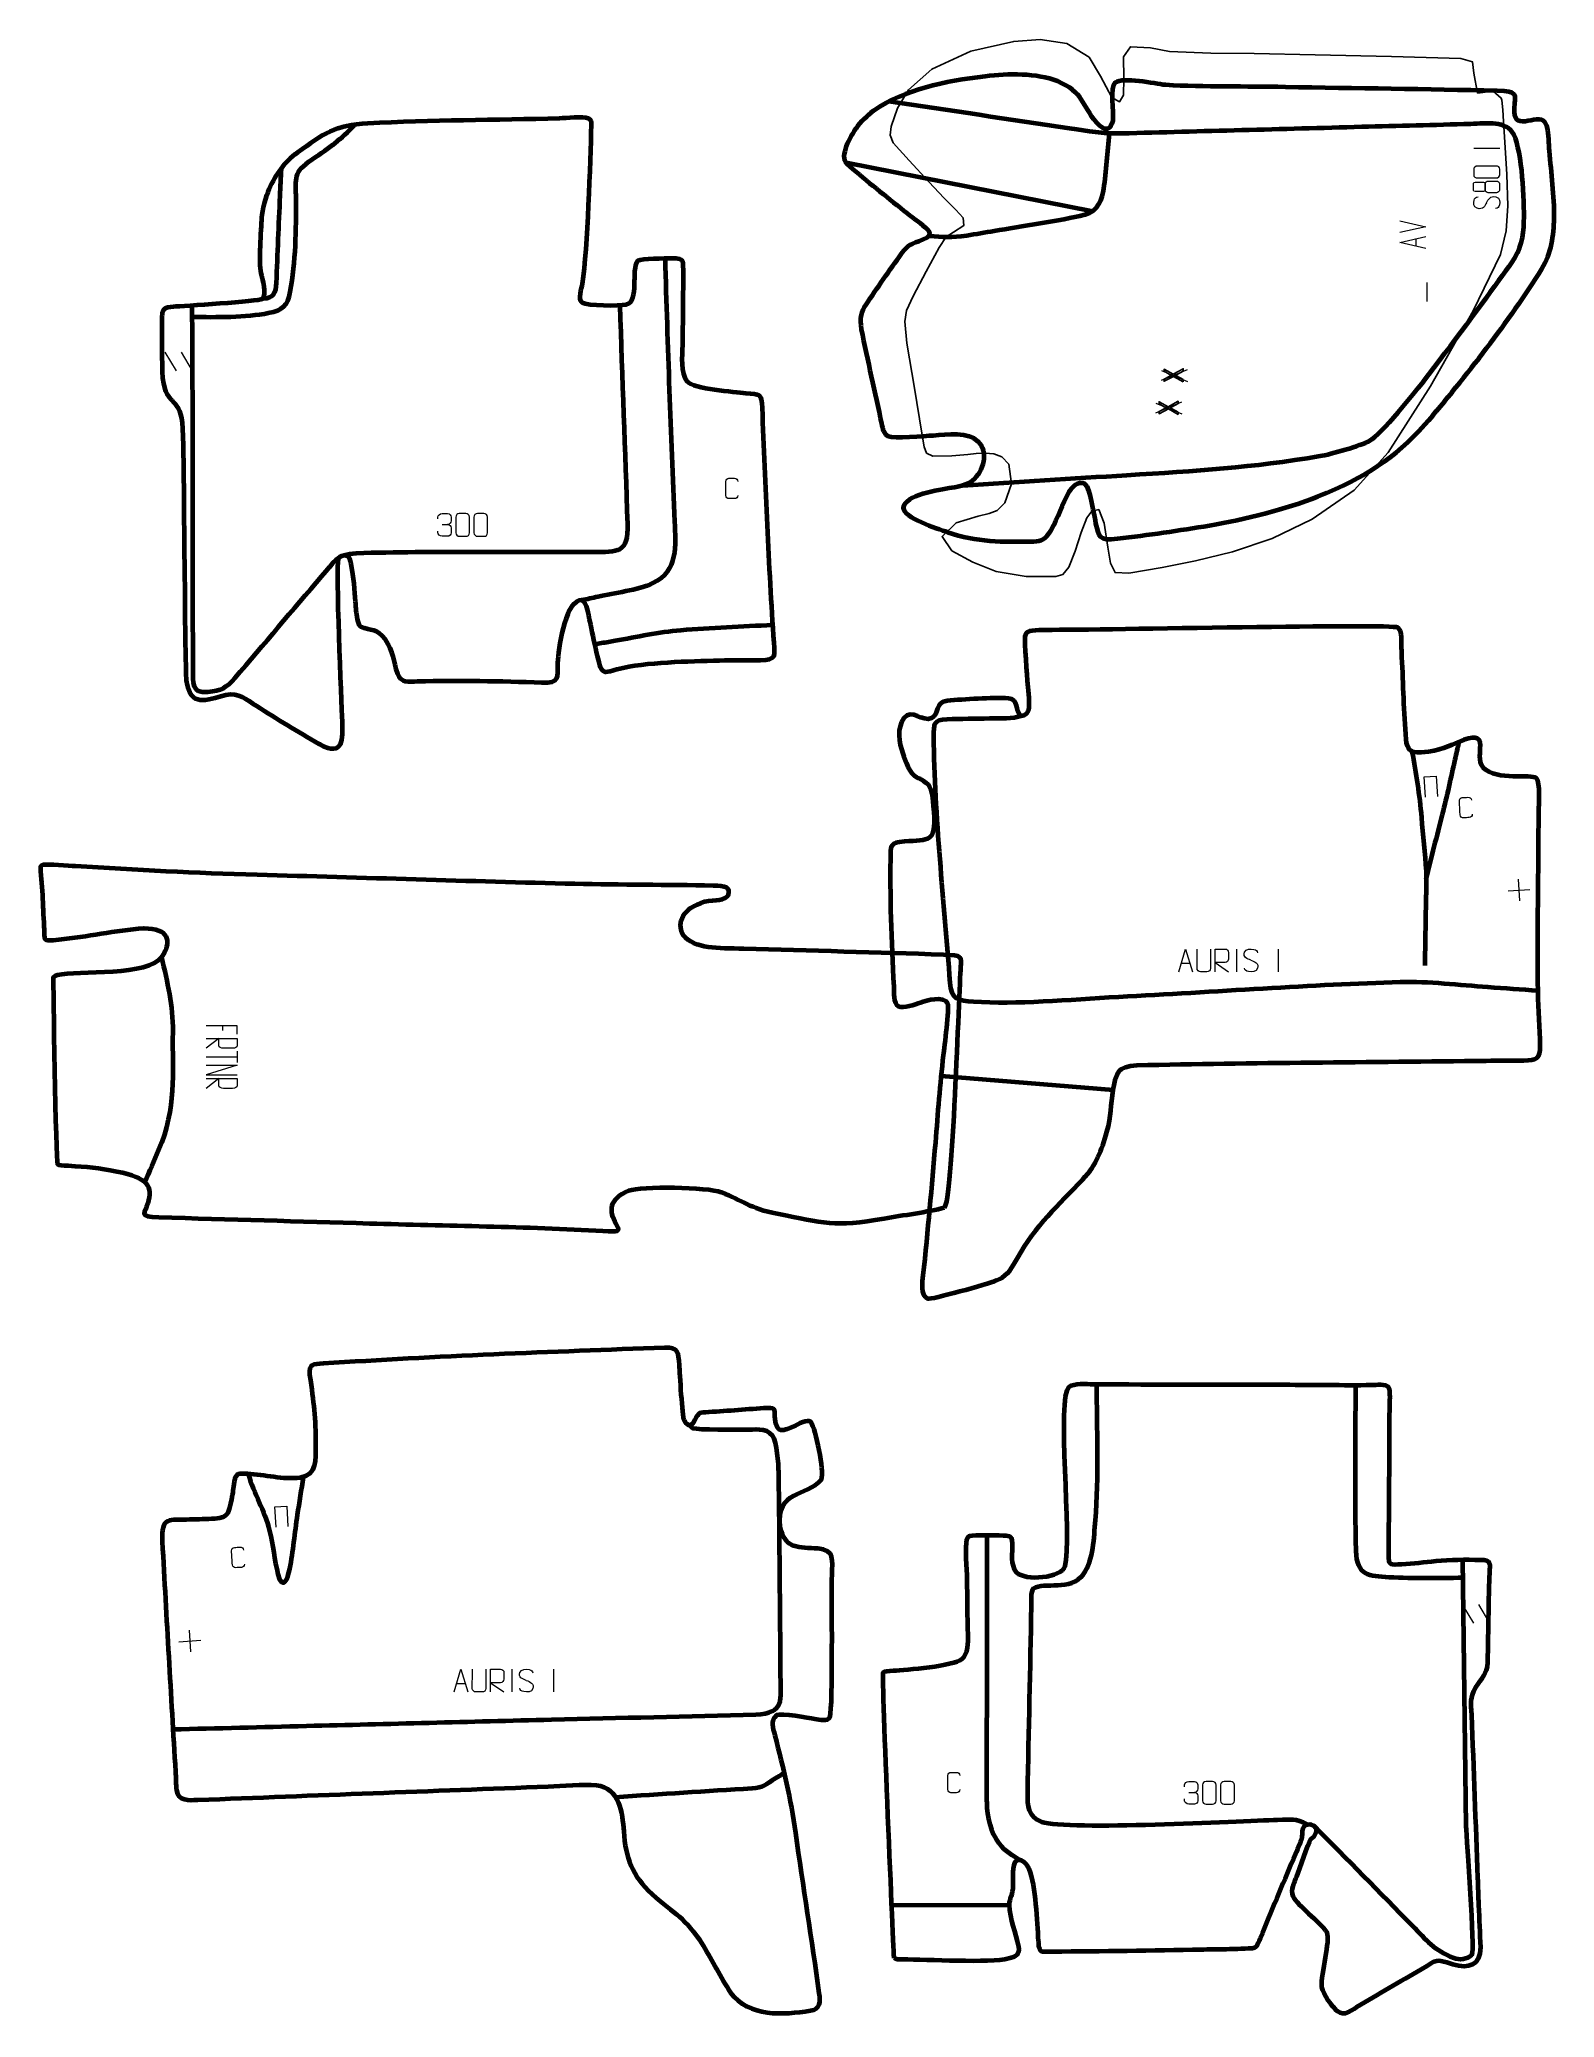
# Model space of a CAD drawing. Header units: millimetres. Extents: x -121 to 1372, y -4 to 1946.
import ezdxf

# ---------------------------------------------------------------- set-up
doc = ezdxf.new("R2010")
doc.units = ezdxf.units.MM
for name, color, linetype in [('3_layer 1', 7, 'Continuous'), ('3_layer 2', 7, 'Continuous'), ('3_layer 3', 7, 'Continuous'), ('4_layer 1', 7, 'Continuous'), ('4_layer 2', 7, 'Continuous'), ('4_layer 3', 7, 'Continuous'), ('TOYOTA_AURIS_1_и_рестайлинг_3_layer 2', 7, 'Continuous'), ('TOYOTA_AURIS_1_и_рестайлинг_3_layer 3', 7, 'Continuous'), ('TOYOTA_AURIS_1_и_рестайлинг_4_layer 2', 7, 'Continuous'), ('TOYOTA_AURIS_1_и_рестайлинг_4_layer 3', 7, 'Continuous'), ('TOYOTA_FORTUNER_4_layer 2', 7, 'Continuous'), ('TOYOTA_FORTUNER_4_layer 3', 7, 'Continuous'), ('VOLVO_S80_1_1_layer 1', 7, 'Continuous'), ('VOLVO_S80_1_1_layer 2', 7, 'Continuous')]:
    doc.layers.add(name, color=color, linetype=linetype)

msp = doc.modelspace()

# ---------------------------------------------------------------- linework, layer by layer
at = {"layer": '3_layer 1', "color": 250, "lineweight": 9}
for points in [[(2.7, 1637.5), (2.7, 1637.5), (13.8, 1619.1), (13.8, 1619.1)], [(18.6, 1637.5), (18.6, 1637.5), (29.7, 1619.1), (29.7, 1619.1)], [(275.9, 1467.7), (275.9, 1467.7), (281.4, 1467.7), (281.4, 1467.7)]]:
    msp.add_open_spline(points, degree=3, dxfattribs=at)
for points, knots in [([(567.5, 1496.3), (567.4, 1494.4), (566, 1493.2), (564.3, 1493.2), (564.3, 1493.2), (562.4, 1493.2), (560.6, 1493.2), (558.7, 1493.2), (558.7, 1493.2), (557.1, 1493.1), (555.6, 1494.6), (555.6, 1496.2), (555.6, 1496.2), (555.6, 1500.9), (555.6, 1505.5), (555.6, 1510.1), (555.6, 1510.1), (555.6, 1511.8), (557, 1513.2), (558.7, 1513.2), (558.7, 1513.2), (560.6, 1513.2), (562.4, 1513.2), (564.3, 1513.2), (564.3, 1513.2), (565.9, 1513.2), (567.5, 1512), (567.5, 1510.1)], [0, 0, 0, 0, 0.125, 0.125, 0.125, 0.125, 0.25, 0.25, 0.25, 0.25, 0.375, 0.375, 0.375, 0.375, 0.5, 0.5, 0.5, 0.5, 0.625, 0.625, 0.625, 0.625, 0.75, 0.75, 0.75, 0.75, 1, 1, 1, 1]), ([(271.6, 1473.3), (271.6, 1473.3), (271.6, 1474.9), (271.6, 1474.9), (271.6, 1474.9), (271.6, 1476.5), (274, 1478.4), (275.9, 1478.4), (275.9, 1478.4), (277.7, 1478.4), (279.6, 1478.4), (281.4, 1478.4), (281.4, 1478.4), (283.4, 1478.4), (284.8, 1476.7), (284.8, 1475), (284.8, 1475), (284.8, 1473.7), (284.8, 1472.4), (284.8, 1471.2), (284.8, 1471.2), (284.8, 1469.7), (283.4, 1467.7), (281.4, 1467.7), (281.4, 1467.7), (283.4, 1467.7), (284.8, 1466.1), (284.9, 1464.2), (284.9, 1464.2), (284.9, 1462.6), (284.9, 1461), (284.9, 1459.4), (284.9, 1459.4), (284.9, 1457.6), (283, 1456), (281.4, 1456), (281.4, 1456), (279.5, 1456), (277.7, 1456), (275.9, 1456), (275.9, 1456), (273.9, 1456), (271.6, 1458.2), (271.6, 1459.5), (271.6, 1459.5), (271.6, 1459.5), (271.6, 1461.2), (271.6, 1461.2)], [0, 0, 0, 0, 0.076923, 0.076923, 0.076923, 0.076923, 0.153846, 0.153846, 0.153846, 0.153846, 0.230769, 0.230769, 0.230769, 0.230769, 0.307692, 0.307692, 0.307692, 0.307692, 0.384615, 0.384615, 0.384615, 0.384615, 0.461538, 0.461538, 0.461538, 0.461538, 0.538462, 0.538462, 0.538462, 0.538462, 0.615385, 0.615385, 0.615385, 0.615385, 0.692308, 0.692308, 0.692308, 0.692308, 0.769231, 0.769231, 0.769231, 0.769231, 0.846154, 0.846154, 0.846154, 0.846154, 1, 1, 1, 1]), ([(292.9, 1478.4), (295.1, 1478.4), (297.2, 1478.4), (299.3, 1478.4), (299.3, 1478.4), (301.1, 1478.4), (302.9, 1477.1), (302.9, 1474.9), (302.9, 1474.9), (302.9, 1469.7), (302.9, 1464.6), (302.9, 1459.4), (302.9, 1459.4), (302.8, 1457.3), (301.3, 1456), (299.3, 1456), (299.3, 1456), (297.2, 1456), (295.1, 1456), (292.9, 1456), (292.9, 1456), (291.2, 1455.9), (289.4, 1457.6), (289.4, 1459.4), (289.4, 1459.4), (289.4, 1464.6), (289.4, 1469.8), (289.4, 1474.9), (289.4, 1474.9), (289.4, 1476.8), (291, 1478.4), (292.9, 1478.4)], [0, 0, 0, 0, 0.111111, 0.111111, 0.111111, 0.111111, 0.222222, 0.222222, 0.222222, 0.222222, 0.333333, 0.333333, 0.333333, 0.333333, 0.444444, 0.444444, 0.444444, 0.444444, 0.555556, 0.555556, 0.555556, 0.555556, 0.666667, 0.666667, 0.666667, 0.666667, 0.777778, 0.777778, 0.777778, 0.777778, 1, 1, 1, 1]), ([(310.9, 1478.4), (313, 1478.4), (315.1, 1478.4), (317.2, 1478.4), (317.2, 1478.4), (319, 1478.4), (320.8, 1477.1), (320.8, 1474.9), (320.8, 1474.9), (320.8, 1469.7), (320.8, 1464.6), (320.8, 1459.4), (320.8, 1459.4), (320.7, 1457.3), (319.2, 1456), (317.2, 1456), (317.2, 1456), (315.1, 1456), (313, 1456), (310.8, 1456), (310.8, 1456), (309.1, 1455.9), (307.3, 1457.6), (307.3, 1459.4), (307.3, 1459.4), (307.3, 1464.6), (307.3, 1469.8), (307.3, 1474.9), (307.3, 1474.9), (307.3, 1476.8), (308.9, 1478.4), (310.9, 1478.4)], [0, 0, 0, 0, 0.111111, 0.111111, 0.111111, 0.111111, 0.222222, 0.222222, 0.222222, 0.222222, 0.333333, 0.333333, 0.333333, 0.333333, 0.444444, 0.444444, 0.444444, 0.444444, 0.555556, 0.555556, 0.555556, 0.555556, 0.666667, 0.666667, 0.666667, 0.666667, 0.777778, 0.777778, 0.777778, 0.777778, 1, 1, 1, 1])]:
    msp.add_open_spline(points, degree=3, knots=knots, dxfattribs=at)
at = {"layer": '3_layer 2', "color": 142, "lineweight": 158}
for points, knots in [([(190.4, 1862.3), (175.1, 1846.5), (166, 1839.5), (147.9, 1827.5), (147.9, 1827.5), (128.4, 1814.5), (131.7, 1810.1), (131.7, 1788.3), (131.7, 1788.3), (131.7, 1758.4), (131.7, 1726.6), (125.9, 1697.2), (125.9, 1697.2), (123.1, 1682.7), (119.4, 1678.9), (104.6, 1675.9), (104.6, 1675.9), (82.9, 1671.5), (52.9, 1671.8), (29.7, 1672)], [0, 0, 0, 0, 0.166667, 0.166667, 0.166667, 0.166667, 0.333333, 0.333333, 0.333333, 0.333333, 0.5, 0.5, 0.5, 0.5, 0.666667, 0.666667, 0.666667, 0.666667, 1, 1, 1, 1]), ([(117.2, 1818.4), (116.8, 1809.5), (116.4, 1800.6), (116, 1791.7), (116, 1791.7), (114.7, 1763.1), (113.7, 1734.5), (112.3, 1706), (112.3, 1706), (111.8, 1696), (110.1, 1690.6), (99.6, 1690.2), (99.6, 1690.2), (99.6, 1690.2), (98.8, 1690.2), (98.8, 1690.2)], [0, 0, 0, 0, 0.2, 0.2, 0.2, 0.2, 0.4, 0.4, 0.4, 0.4, 0.6, 0.6, 0.6, 0.6, 1, 1, 1, 1]), ([(495.7, 1730.1), (498, 1643.5), (501.4, 1557.1), (505.1, 1470.5), (505.1, 1470.5), (506.1, 1447.2), (508.6, 1421.3), (483.7, 1409.7), (483.7, 1409.7), (469.1, 1402.9), (445.7, 1399.8), (429.3, 1396.3), (429.3, 1396.3), (424.1, 1395.1), (418.9, 1394), (413.7, 1392.9)], [0, 0, 0, 0, 0.2, 0.2, 0.2, 0.2, 0.4, 0.4, 0.4, 0.4, 0.6, 0.6, 0.6, 0.6, 1, 1, 1, 1]), ([(451, 1683.9), (453.5, 1612), (456.2, 1540.1), (458.6, 1468.1), (458.6, 1468.1), (459.3, 1439.3), (449.7, 1440.5), (424, 1440.3), (424, 1440.3), (346.5, 1439.9), (268.9, 1441.4), (191.4, 1439.2), (191.4, 1439.2), (171.1, 1438), (169.5, 1430.5), (157.2, 1416.4), (157.2, 1416.4), (128.3, 1383.3), (100.4, 1349.3), (71.6, 1316.1), (71.6, 1316.1), (63.2, 1306.4), (57.9, 1303.6), (45.1, 1302.3), (45.1, 1302.3), (28.8, 1300.6), (30.8, 1312), (30.6, 1324.5), (30.6, 1324.5), (30.2, 1381), (30.4, 1437.7), (30.3, 1494.2), (30.3, 1494.2), (30.1, 1553.7), (30.2, 1613.4), (29.7, 1672.8), (29.7, 1672.8), (29.7, 1676.6), (29.5, 1680.4), (29.4, 1684.1)], [0, 0, 0, 0, 0.090909, 0.090909, 0.090909, 0.090909, 0.181818, 0.181818, 0.181818, 0.181818, 0.272727, 0.272727, 0.272727, 0.272727, 0.363636, 0.363636, 0.363636, 0.363636, 0.454545, 0.454545, 0.454545, 0.454545, 0.545455, 0.545455, 0.545455, 0.545455, 0.636364, 0.636364, 0.636364, 0.636364, 0.727273, 0.727273, 0.727273, 0.727273, 0.818182, 0.818182, 0.818182, 0.818182, 1, 1, 1, 1]), ([(601.6, 1368.5), (571.7, 1366.8), (540.9, 1365.8), (511.1, 1363.3), (511.1, 1363.3), (489.7, 1361.4), (467.7, 1356.6), (446.4, 1352.9), (446.4, 1352.9), (444.2, 1352.5), (442, 1352.1), (439.8, 1351.7), (439.8, 1351.7), (435.4, 1350.9), (430.9, 1350.2), (426.5, 1349.4)], [0, 0, 0, 0, 0.2, 0.2, 0.2, 0.2, 0.4, 0.4, 0.4, 0.4, 0.6, 0.6, 0.6, 0.6, 1, 1, 1, 1])]:
    msp.add_open_spline(points, degree=3, knots=knots, dxfattribs=at)
at = {"layer": '3_layer 3', "color": 242, "lineweight": 158}
msp.add_open_spline([(105.4, 1798.3), (102.8, 1792.8), (98.6, 1776.4), (98.3, 1770.3), (98.3, 1770.3), (97.6, 1758.2), (95.3, 1725.9), (97.5, 1715.6), (97.5, 1715.6), (98.7, 1710), (103.8, 1694.4), (98.8, 1690.2), (98.8, 1690.2), (96, 1687.9), (19.5, 1683.1), (11.3, 1682.7), (11.3, 1682.7), (1.8, 1682.2), (0.5, 1679.5), (0.2, 1674.5), (0.2, 1674.5), (0.1, 1672.7), (0, 1670.5), (0, 1668.1), (0, 1668.1), (0, 1649.9), (-0.2, 1629.7), (0.8, 1611.8), (0.8, 1611.8), (4, 1582.4), (19.4, 1594.2), (20.5, 1562.3), (20.5, 1562.3), (21.9, 1518.1), (21.5, 1473.5), (22.3, 1429.2), (22.3, 1429.2), (22.8, 1390.8), (22.7, 1352.4), (24, 1314), (24, 1314), (27.9, 1286.2), (43.1, 1294.7), (62.8, 1299.3), (62.8, 1299.3), (75.9, 1302), (82.6, 1295.1), (93.2, 1288.5), (93.2, 1288.5), (113.3, 1275.8), (134, 1262.9), (154.7, 1251.2), (154.7, 1251.2), (154.7, 1251.2), (155.8, 1250.6), (155.8, 1250.6), (155.8, 1250.6), (178.6, 1238), (178.1, 1256.3), (177.3, 1273.5), (177.3, 1273.5), (176.6, 1292.2), (170.8, 1426.4), (173.5, 1433.5), (173.5, 1433.5), (174.8, 1436.8), (180.6, 1438.4), (183.9, 1435.4), (183.9, 1435.4), (185.5, 1434), (186, 1429.2), (186.6, 1426.5), (186.6, 1426.5), (188.8, 1417.7), (189.8, 1401.3), (190.6, 1391.7), (190.6, 1391.7), (190.8, 1388.5), (191.1, 1385.4), (191.4, 1382.3), (191.4, 1382.3), (191.8, 1378.9), (192.8, 1369.3), (195.6, 1367), (195.6, 1367), (206.5, 1362.1), (211.1, 1365.9), (220.1, 1354.2), (220.1, 1354.2), (228.2, 1341.9), (227.9, 1333.4), (232.2, 1320.5), (232.2, 1320.5), (235.4, 1310.7), (242.7, 1312.6), (251.7, 1312.8), (251.7, 1312.8), (293.1, 1313.6), (333, 1313.3), (374.3, 1311.4), (374.3, 1311.4), (392, 1311.1), (389.3, 1315.6), (389.8, 1331.4), (389.8, 1331.4), (390.5, 1344.6), (396.5, 1388.5), (411, 1392.8), (411, 1392.8), (418.2, 1395), (420, 1380.8), (421, 1375.9), (421, 1375.9), (422.7, 1367.7), (430.1, 1330.7), (432.6, 1325.8), (432.6, 1325.8), (435.9, 1319.3), (442.3, 1323.1), (448.2, 1324.8), (448.2, 1324.8), (478.1, 1332), (518.2, 1332.4), (549.3, 1333.3), (549.3, 1333.3), (563, 1333.6), (576.2, 1333.7), (589.9, 1333.6), (589.9, 1333.6), (605.1, 1334.1), (603.8, 1337.4), (602.8, 1351.1), (602.8, 1351.1), (597.5, 1428.2), (594.4, 1505.6), (591.3, 1582.8), (591.3, 1582.8), (590.7, 1596.8), (589.2, 1595.7), (575.3, 1597.3), (575.3, 1597.3), (563.9, 1598.6), (524, 1601.2), (517.3, 1608.9), (517.3, 1608.9), (510.6, 1616.6), (512.6, 1634.5), (512.8, 1644.2), (512.8, 1644.2), (512.8, 1654.4), (514.1, 1723.2), (513, 1726.9), (513, 1726.9), (511.8, 1730.9), (505.4, 1730.1), (501.7, 1730.1), (501.7, 1730.1), (496.3, 1730), (472.1, 1730.5), (469, 1727.9), (469, 1727.9), (461.8, 1718.3), (471, 1688), (457.6, 1684.5), (457.6, 1684.5), (450.5, 1683.3), (419.2, 1683.1), (413.9, 1686.6), (413.9, 1686.6), (409.1, 1689.8), (413.4, 1700.2), (414.1, 1705.1), (414.1, 1705.1), (419.2, 1739.8), (421.8, 1825), (422.9, 1861.5), (422.9, 1861.5), (423, 1864.9), (422.5, 1867.2), (419.8, 1868.4), (419.8, 1868.4), (415.3, 1870.4), (398.1, 1868.5), (391.8, 1868.4), (391.8, 1868.4), (328.9, 1866.5), (265.3, 1866.7), (202.7, 1863.4), (202.7, 1863.4), (171.1, 1861.7), (158.4, 1852.9), (133.8, 1834.8), (133.8, 1834.8), (119.9, 1824.6), (112.9, 1813.5), (105.4, 1798.3)], degree=3, knots=[0, 0, 0, 0, 0.02, 0.02, 0.02, 0.02, 0.04, 0.04, 0.04, 0.04, 0.06, 0.06, 0.06, 0.06, 0.08, 0.08, 0.08, 0.08, 0.1, 0.1, 0.1, 0.1, 0.12, 0.12, 0.12, 0.12, 0.14, 0.14, 0.14, 0.14, 0.16, 0.16, 0.16, 0.16, 0.18, 0.18, 0.18, 0.18, 0.2, 0.2, 0.2, 0.2, 0.22, 0.22, 0.22, 0.22, 0.24, 0.24, 0.24, 0.24, 0.26, 0.26, 0.26, 0.26, 0.28, 0.28, 0.28, 0.28, 0.3, 0.3, 0.3, 0.3, 0.32, 0.32, 0.32, 0.32, 0.34, 0.34, 0.34, 0.34, 0.36, 0.36, 0.36, 0.36, 0.38, 0.38, 0.38, 0.38, 0.4, 0.4, 0.4, 0.4, 0.42, 0.42, 0.42, 0.42, 0.44, 0.44, 0.44, 0.44, 0.46, 0.46, 0.46, 0.46, 0.48, 0.48, 0.48, 0.48, 0.5, 0.5, 0.5, 0.5, 0.52, 0.52, 0.52, 0.52, 0.54, 0.54, 0.54, 0.54, 0.56, 0.56, 0.56, 0.56, 0.58, 0.58, 0.58, 0.58, 0.6, 0.6, 0.6, 0.6, 0.62, 0.62, 0.62, 0.62, 0.64, 0.64, 0.64, 0.64, 0.66, 0.66, 0.66, 0.66, 0.68, 0.68, 0.68, 0.68, 0.7, 0.7, 0.7, 0.7, 0.72, 0.72, 0.72, 0.72, 0.74, 0.74, 0.74, 0.74, 0.76, 0.76, 0.76, 0.76, 0.78, 0.78, 0.78, 0.78, 0.8, 0.8, 0.8, 0.8, 0.82, 0.82, 0.82, 0.82, 0.84, 0.84, 0.84, 0.84, 0.86, 0.86, 0.86, 0.86, 0.88, 0.88, 0.88, 0.88, 0.9, 0.9, 0.9, 0.9, 0.92, 0.92, 0.92, 0.92, 0.94, 0.94, 0.94, 0.94, 0.96, 0.96, 0.96, 0.96, 1, 1, 1, 1], dxfattribs=at)
at = {"layer": '4_layer 1', "color": 250, "lineweight": 9}
for points in [[(1281.5, 402.9), (1281.5, 402.9), (1292.5, 384.5), (1292.5, 384.5)], [(1297.3, 402.9), (1297.3, 402.9), (1308.4, 384.5), (1308.4, 384.5)], [(1011.9, 217.6), (1011.9, 217.6), (1017.4, 217.6), (1017.4, 217.6)]]:
    msp.add_open_spline(points, degree=3, dxfattribs=at)
for points, knots in [([(786.3, 220.3), (786.1, 218.4), (784.8, 217.3), (783.1, 217.2), (783.1, 217.2), (781.2, 217.2), (779.3, 217.2), (777.5, 217.2), (777.5, 217.2), (775.9, 217.2), (774.3, 218.7), (774.4, 220.3), (774.4, 220.3), (774.4, 224.9), (774.4, 229.5), (774.4, 234.2), (774.4, 234.2), (774.4, 235.9), (775.8, 237.3), (777.5, 237.3), (777.5, 237.3), (779.3, 237.3), (781.2, 237.3), (783.1, 237.3), (783.1, 237.3), (784.6, 237.3), (786.2, 236.1), (786.3, 234.1)], [0, 0, 0, 0, 0.125, 0.125, 0.125, 0.125, 0.25, 0.25, 0.25, 0.25, 0.375, 0.375, 0.375, 0.375, 0.5, 0.5, 0.5, 0.5, 0.625, 0.625, 0.625, 0.625, 0.75, 0.75, 0.75, 0.75, 1, 1, 1, 1]), ([(1007.6, 223.2), (1007.6, 223.2), (1007.6, 224.9), (1007.6, 224.9), (1007.6, 224.9), (1007.6, 226.4), (1010, 228.3), (1011.9, 228.3), (1011.9, 228.3), (1013.7, 228.3), (1015.5, 228.3), (1017.4, 228.3), (1017.4, 228.3), (1019.4, 228.3), (1020.8, 226.6), (1020.8, 224.9), (1020.8, 224.9), (1020.8, 223.6), (1020.8, 222.4), (1020.8, 221.1), (1020.8, 221.1), (1020.8, 219.6), (1019.4, 217.6), (1017.4, 217.6), (1017.4, 217.6), (1019.4, 217.6), (1020.8, 216), (1020.8, 214.1), (1020.8, 214.1), (1020.8, 212.5), (1020.8, 210.9), (1020.8, 209.3), (1020.8, 209.3), (1020.9, 207.5), (1019, 205.9), (1017.4, 205.9), (1017.4, 205.9), (1015.5, 205.9), (1013.7, 205.9), (1011.8, 205.9), (1011.8, 205.9), (1009.9, 205.9), (1007.6, 208.1), (1007.6, 209.4), (1007.6, 209.4), (1007.6, 209.4), (1007.6, 211.1), (1007.6, 211.1)], [0, 0, 0, 0, 0.076923, 0.076923, 0.076923, 0.076923, 0.153846, 0.153846, 0.153846, 0.153846, 0.230769, 0.230769, 0.230769, 0.230769, 0.307692, 0.307692, 0.307692, 0.307692, 0.384615, 0.384615, 0.384615, 0.384615, 0.461538, 0.461538, 0.461538, 0.461538, 0.538462, 0.538462, 0.538462, 0.538462, 0.615385, 0.615385, 0.615385, 0.615385, 0.692308, 0.692308, 0.692308, 0.692308, 0.769231, 0.769231, 0.769231, 0.769231, 0.846154, 0.846154, 0.846154, 0.846154, 1, 1, 1, 1]), ([(1028.9, 228.3), (1031.1, 228.3), (1033.2, 228.3), (1035.3, 228.3), (1035.3, 228.3), (1037.1, 228.3), (1038.9, 227), (1038.9, 224.8), (1038.9, 224.8), (1038.9, 219.7), (1038.9, 214.5), (1038.9, 209.3), (1038.9, 209.3), (1038.8, 207.3), (1037.2, 205.9), (1035.3, 205.9), (1035.3, 205.9), (1033.2, 205.9), (1031, 205.9), (1028.9, 205.9), (1028.9, 205.9), (1027.2, 205.8), (1025.4, 207.5), (1025.4, 209.3), (1025.4, 209.3), (1025.4, 214.5), (1025.4, 219.7), (1025.4, 224.9), (1025.4, 224.9), (1025.4, 226.8), (1027, 228.3), (1028.9, 228.3)], [0, 0, 0, 0, 0.111111, 0.111111, 0.111111, 0.111111, 0.222222, 0.222222, 0.222222, 0.222222, 0.333333, 0.333333, 0.333333, 0.333333, 0.444444, 0.444444, 0.444444, 0.444444, 0.555556, 0.555556, 0.555556, 0.555556, 0.666667, 0.666667, 0.666667, 0.666667, 0.777778, 0.777778, 0.777778, 0.777778, 1, 1, 1, 1]), ([(1046.8, 228.3), (1049, 228.3), (1051.1, 228.3), (1053.2, 228.3), (1053.2, 228.3), (1055, 228.3), (1056.8, 227), (1056.8, 224.8), (1056.8, 224.8), (1056.8, 219.7), (1056.8, 214.5), (1056.8, 209.3), (1056.8, 209.3), (1056.7, 207.3), (1055.2, 205.9), (1053.2, 205.9), (1053.2, 205.9), (1051.1, 205.9), (1049, 205.9), (1046.8, 205.9), (1046.8, 205.9), (1045.1, 205.8), (1043.3, 207.5), (1043.3, 209.3), (1043.3, 209.3), (1043.3, 214.5), (1043.3, 219.7), (1043.3, 224.9), (1043.3, 224.9), (1043.3, 226.8), (1044.9, 228.3), (1046.8, 228.3)], [0, 0, 0, 0, 0.111111, 0.111111, 0.111111, 0.111111, 0.222222, 0.222222, 0.222222, 0.222222, 0.333333, 0.333333, 0.333333, 0.333333, 0.444444, 0.444444, 0.444444, 0.444444, 0.555556, 0.555556, 0.555556, 0.555556, 0.666667, 0.666667, 0.666667, 0.666667, 0.777778, 0.777778, 0.777778, 0.777778, 1, 1, 1, 1])]:
    msp.add_open_spline(points, degree=3, knots=knots, dxfattribs=at)
at = {"layer": '4_layer 2', "color": 142, "lineweight": 158}
for points, knots in [([(1129.4, 185.7), (1115.7, 192.2), (1114, 190.6), (1099.5, 190.2), (1099.5, 190.2), (1060.8, 189.3), (893.4, 179.5), (866.9, 188.3), (866.9, 188.3), (853.4, 193.6), (853, 204.4), (853.2, 216.9), (853.2, 216.9), (854, 278.2), (856, 339.5), (856.8, 400.8), (856.8, 400.8), (856.9, 405.2), (855.9, 416), (859.2, 418.9), (859.2, 418.9), (868.8, 425.4), (896, 415.9), (907.9, 432.5), (907.9, 432.5), (918.4, 447.7), (918.3, 468.1), (919.9, 486), (919.9, 486), (923.6, 527.4), (921.2, 577.8), (921.4, 620)], [0, 0, 0, 0, 0.111111, 0.111111, 0.111111, 0.111111, 0.222222, 0.222222, 0.222222, 0.222222, 0.333333, 0.333333, 0.333333, 0.333333, 0.444444, 0.444444, 0.444444, 0.444444, 0.555556, 0.555556, 0.555556, 0.555556, 0.666667, 0.666667, 0.666667, 0.666667, 0.777778, 0.777778, 0.777778, 0.777778, 1, 1, 1, 1]), ([(1176.1, 618.9), (1176.2, 564.9), (1175, 509.5), (1176.5, 455.7), (1176.5, 455.7), (1177.2, 431.3), (1189.1, 431.1), (1209.4, 429.9), (1209.4, 429.9), (1233.9, 428.5), (1257.6, 429), (1282, 429.4)], [0, 0, 0, 0, 0.25, 0.25, 0.25, 0.25, 0.5, 0.5, 0.5, 0.5, 1, 1, 1, 1]), ([(812.9, 470.9), (812.9, 392.7), (812.8, 314.4), (812.5, 236.2), (812.5, 236.2), (812.5, 226.3), (812.5, 216.5), (812.7, 206.7), (812.7, 206.7), (812.9, 194.5), (816.9, 177), (824.7, 167.5), (824.7, 167.5), (831.6, 159.2), (837.2, 155.7), (846.5, 150.6)], [0, 0, 0, 0, 0.2, 0.2, 0.2, 0.2, 0.4, 0.4, 0.4, 0.4, 0.6, 0.6, 0.6, 0.6, 1, 1, 1, 1]), ([(1281.7, 447), (1281.7, 447), (1284.9, 184.3), (1284.9, 184.3), (1284.9, 184.3), (1285.7, 171.2), (1294.1, 61.9), (1290.6, 57.2), (1290.6, 57.2), (1287.1, 52.6), (1277.9, 52), (1273, 54), (1273, 54), (1254.2, 61.6), (1245.9, 72.1), (1232.4, 85.9), (1232.4, 85.9), (1200.3, 118.7), (1168.2, 151.5), (1135.8, 184.2)], [0, 0, 0, 0, 0.166667, 0.166667, 0.166667, 0.166667, 0.333333, 0.333333, 0.333333, 0.333333, 0.5, 0.5, 0.5, 0.5, 0.666667, 0.666667, 0.666667, 0.666667, 1, 1, 1, 1])]:
    msp.add_open_spline(points, degree=3, knots=knots, dxfattribs=at)
msp.add_open_spline([(718, 106.3), (718, 106.3), (834.7, 106.7), (834.7, 106.7)], degree=3, dxfattribs=at)
at = {"layer": '4_layer 3', "color": 242, "lineweight": 158}
msp.add_open_spline([(721.4, 54.2), (722.9, 52.9), (725.6, 52.6), (730.5, 52.7), (730.5, 52.7), (752.7, 53), (816.4, 48.8), (834.2, 53.7), (834.2, 53.7), (841.4, 55.8), (845.6, 57.1), (843.9, 65.7), (843.9, 65.7), (841.3, 79.1), (835.4, 92.6), (834.7, 106.7), (834.7, 106.7), (835, 112.6), (838.4, 117), (838.5, 125.6), (838.5, 125.6), (838.6, 131.3), (836.9, 147.1), (842.3, 150.4), (842.3, 150.4), (847.8, 152.6), (852.5, 146.5), (854.5, 142.2), (854.5, 142.2), (861.5, 124.6), (862.3, 90.7), (863.9, 71), (863.9, 71), (864.2, 68.1), (863.9, 60.4), (868.2, 60.4), (868.2, 60.4), (917.3, 60.6), (966.4, 61.3), (1015.5, 62.3), (1015.5, 62.3), (1034.8, 62.6), (1055.2, 62.7), (1074.4, 63.7), (1074.4, 63.7), (1078.1, 63.9), (1079.4, 66.5), (1082.4, 73.8), (1082.4, 73.8), (1093, 100), (1104, 125.9), (1115, 152), (1115, 152), (1117.5, 158.1), (1120.8, 164.8), (1122.9, 171), (1122.9, 171), (1124.1, 174.5), (1123.2, 179), (1124.2, 181.9), (1124.2, 181.9), (1125.7, 186.4), (1132.6, 186.8), (1135.8, 184.2), (1135.8, 184.2), (1139.2, 181.4), (1137.7, 177.2), (1135.4, 174.1), (1135.4, 174.1), (1134.4, 172.9), (1132.9, 172.3), (1132.2, 171.4), (1132.2, 171.4), (1129.2, 167), (1121.1, 141.9), (1118.5, 134.8), (1118.5, 134.8), (1116.2, 128.9), (1112, 121.6), (1114.7, 115.2), (1114.7, 115.2), (1118.8, 105.6), (1141, 90.7), (1148.2, 79.3), (1148.2, 79.3), (1151.9, 71.8), (1142, 39), (1143.1, 25.5), (1143.1, 25.5), (1144.3, 18.7), (1153.6, 5.7), (1158.7, 1.5), (1158.7, 1.5), (1164.6, -3.5), (1171.6, 2.2), (1177.3, 5.7), (1177.3, 5.7), (1198.2, 18.3), (1219.8, 30.7), (1241, 43), (1241, 43), (1257.8, 52.8), (1253.9, 53.6), (1272.3, 48), (1272.3, 48), (1288.2, 43.3), (1299, 46.4), (1299.3, 64.8), (1299.3, 64.8), (1298.8, 78.6), (1298.1, 92.5), (1297.5, 106.4), (1297.5, 106.4), (1297.2, 115.4), (1296.9, 124.3), (1296.5, 133.2), (1296.5, 133.2), (1294.5, 186.8), (1292.7, 240.4), (1290.5, 294), (1290.5, 294), (1290, 306), (1288.3, 310.2), (1294.6, 321), (1294.6, 321), (1300.3, 330.8), (1305.7, 333.8), (1306.3, 345.5), (1306.3, 345.5), (1306.7, 362), (1306.9, 378.8), (1307.2, 395.4), (1307.2, 395.4), (1307.2, 397.2), (1307.3, 399), (1307.3, 400.8), (1307.3, 400.8), (1307.5, 411.6), (1307.8, 422.5), (1308.2, 433.4), (1308.2, 433.4), (1308.6, 443.6), (1310.4, 446.9), (1299, 447), (1299, 447), (1285, 447), (1269.4, 447.3), (1255.6, 445.9), (1255.6, 445.9), (1243.9, 444.4), (1233.7, 443.4), (1222, 442.7), (1222, 442.7), (1210.8, 442), (1208.5, 441), (1208.6, 452.2), (1208.6, 452.2), (1209.2, 500.3), (1209.3, 548.5), (1209.6, 596.5), (1209.6, 596.5), (1209.6, 601), (1210.7, 613.7), (1208.8, 617), (1208.8, 617), (1206.6, 620.7), (1196.2, 619.4), (1192.2, 619.3), (1192.2, 619.3), (1163.7, 619), (1134.7, 619.5), (1106.1, 619.6), (1106.1, 619.6), (1043.3, 619.7), (980.5, 619.7), (917.6, 620.1), (917.6, 620.1), (911, 620.1), (898.9, 621.5), (893.9, 617.3), (893.9, 617.3), (881.6, 607.2), (897.3, 467.7), (889.9, 440.6), (889.9, 440.6), (886.9, 429.4), (850.4, 425.5), (841.8, 434.8), (841.8, 434.8), (835.7, 441.5), (838.1, 454.2), (837.8, 462.6), (837.8, 462.6), (837.6, 468.1), (837.5, 470.5), (831.8, 470.8), (831.8, 470.8), (827.3, 471), (798.9, 471.9), (796.2, 470.6), (796.2, 470.6), (794.8, 470), (793.7, 468.8), (793.2, 466.8), (793.2, 466.8), (791.5, 460.3), (793.3, 436.8), (793.5, 428.1), (793.5, 428.1), (793.8, 409.9), (793.7, 390.9), (794.5, 372.8), (794.5, 372.8), (794.8, 365.7), (794.3, 354.2), (788.4, 349.1), (788.4, 349.1), (780.3, 342.2), (733.2, 338.4), (720.8, 337.7), (720.8, 337.7), (715.6, 337.4), (712.4, 337.4), (710.7, 335.8), (710.7, 335.8), (709, 334.2), (721.4, 54.2), (721.4, 54.2)], degree=3, knots=[0, 0, 0, 0, 0.017241, 0.017241, 0.017241, 0.017241, 0.034483, 0.034483, 0.034483, 0.034483, 0.051724, 0.051724, 0.051724, 0.051724, 0.068966, 0.068966, 0.068966, 0.068966, 0.086207, 0.086207, 0.086207, 0.086207, 0.103448, 0.103448, 0.103448, 0.103448, 0.12069, 0.12069, 0.12069, 0.12069, 0.137931, 0.137931, 0.137931, 0.137931, 0.155172, 0.155172, 0.155172, 0.155172, 0.172414, 0.172414, 0.172414, 0.172414, 0.189655, 0.189655, 0.189655, 0.189655, 0.206897, 0.206897, 0.206897, 0.206897, 0.224138, 0.224138, 0.224138, 0.224138, 0.241379, 0.241379, 0.241379, 0.241379, 0.258621, 0.258621, 0.258621, 0.258621, 0.275862, 0.275862, 0.275862, 0.275862, 0.293103, 0.293103, 0.293103, 0.293103, 0.310345, 0.310345, 0.310345, 0.310345, 0.327586, 0.327586, 0.327586, 0.327586, 0.344828, 0.344828, 0.344828, 0.344828, 0.362069, 0.362069, 0.362069, 0.362069, 0.37931, 0.37931, 0.37931, 0.37931, 0.396552, 0.396552, 0.396552, 0.396552, 0.413793, 0.413793, 0.413793, 0.413793, 0.431034, 0.431034, 0.431034, 0.431034, 0.448276, 0.448276, 0.448276, 0.448276, 0.465517, 0.465517, 0.465517, 0.465517, 0.482759, 0.482759, 0.482759, 0.482759, 0.5, 0.5, 0.5, 0.5, 0.517241, 0.517241, 0.517241, 0.517241, 0.534483, 0.534483, 0.534483, 0.534483, 0.551724, 0.551724, 0.551724, 0.551724, 0.568966, 0.568966, 0.568966, 0.568966, 0.586207, 0.586207, 0.586207, 0.586207, 0.603448, 0.603448, 0.603448, 0.603448, 0.62069, 0.62069, 0.62069, 0.62069, 0.637931, 0.637931, 0.637931, 0.637931, 0.655172, 0.655172, 0.655172, 0.655172, 0.672414, 0.672414, 0.672414, 0.672414, 0.689655, 0.689655, 0.689655, 0.689655, 0.706897, 0.706897, 0.706897, 0.706897, 0.724138, 0.724138, 0.724138, 0.724138, 0.741379, 0.741379, 0.741379, 0.741379, 0.758621, 0.758621, 0.758621, 0.758621, 0.775862, 0.775862, 0.775862, 0.775862, 0.793103, 0.793103, 0.793103, 0.793103, 0.810345, 0.810345, 0.810345, 0.810345, 0.827586, 0.827586, 0.827586, 0.827586, 0.844828, 0.844828, 0.844828, 0.844828, 0.862069, 0.862069, 0.862069, 0.862069, 0.87931, 0.87931, 0.87931, 0.87931, 0.896552, 0.896552, 0.896552, 0.896552, 0.913793, 0.913793, 0.913793, 0.913793, 0.931034, 0.931034, 0.931034, 0.931034, 0.948276, 0.948276, 0.948276, 0.948276, 0.965517, 0.965517, 0.965517, 0.965517, 1, 1, 1, 1], dxfattribs=at)
at = {"layer": 'TOYOTA_AURIS_1_и_рестайлинг_3_layer 2', "color": 140, "lineweight": 158}
for points, knots in [([(847.8, 1279), (837, 1275.6), (826.8, 1276.6), (815.6, 1276.3), (815.6, 1276.3), (801.7, 1276), (787.3, 1275.9), (773.4, 1275.4), (773.4, 1275.4), (760.6, 1274.9), (760.2, 1270.6), (760.2, 1258.8), (760.2, 1258.8), (761, 1181.4), (770.6, 1094.5), (776.4, 1015.9), (776.4, 1015.9), (777.6, 999.4), (784.4, 998.3), (799.7, 997.3), (799.7, 997.3), (841.7, 994.5), (893, 999.3), (942.8, 1002), (942.8, 1002), (1037.2, 1007), (1135.5, 1014.2), (1220.3, 1016.7), (1220.3, 1016.7), (1248.3, 1017.5), (1278.7, 1013.7), (1306.8, 1011.7), (1306.8, 1011.7), (1323.3, 1010.5), (1339.7, 1009.3), (1356.2, 1008.2)], [0, 0, 0, 0, 0.1, 0.1, 0.1, 0.1, 0.2, 0.2, 0.2, 0.2, 0.3, 0.3, 0.3, 0.3, 0.4, 0.4, 0.4, 0.4, 0.5, 0.5, 0.5, 0.5, 0.6, 0.6, 0.6, 0.6, 0.7, 0.7, 0.7, 0.7, 0.8, 0.8, 0.8, 0.8, 1, 1, 1, 1]), ([(1245.9, 1118), (1251.2, 1139.5), (1256.5, 1160.8), (1262.1, 1182.2), (1262.1, 1182.2), (1266.6, 1199.6), (1270.5, 1218.4), (1274.5, 1236), (1274.5, 1236), (1275.8, 1241.9), (1277.1, 1247.7), (1278.4, 1253.5)], [0, 0, 0, 0, 0.25, 0.25, 0.25, 0.25, 0.5, 0.5, 0.5, 0.5, 1, 1, 1, 1]), ([(1231.9, 1244), (1235.5, 1222.1), (1239.4, 1201.2), (1241.2, 1178.9), (1241.2, 1178.9), (1242.6, 1161.3), (1244.7, 1143.3), (1245.8, 1125.8), (1245.8, 1125.8), (1246.4, 1117.6), (1245.7, 1105.9), (1245.6, 1097.5), (1245.6, 1097.5), (1245.2, 1075.9), (1244.8, 1054.3), (1244.5, 1032.7)], [0, 0, 0, 0, 0.2, 0.2, 0.2, 0.2, 0.4, 0.4, 0.4, 0.4, 0.6, 0.6, 0.6, 0.6, 1, 1, 1, 1])]:
    msp.add_open_spline(points, degree=3, knots=knots, dxfattribs=at)
at = {"layer": 'TOYOTA_AURIS_1_и_рестайлинг_3_layer 2', "color": 250, "lineweight": 9}
for points, knots in [([(1245.2, 1198.9), (1245.2, 1198.9), (1244, 1218.9), (1244, 1218.9), (1244, 1218.9), (1244, 1218.9), (1255.7, 1219.6), (1255.7, 1219.6), (1255.7, 1219.6), (1255.7, 1219.6), (1256.9, 1199.6), (1256.9, 1199.6)], [0, 0, 0, 0, 0.25, 0.25, 0.25, 0.25, 0.5, 0.5, 0.5, 0.5, 1, 1, 1, 1]), ([(1291.3, 1182), (1291.3, 1180.1), (1290, 1178.9), (1288.3, 1178.8), (1288.3, 1178.8), (1286.5, 1178.6), (1284.6, 1178.5), (1282.7, 1178.4), (1282.7, 1178.4), (1281.2, 1178.2), (1279.5, 1179.6), (1279.4, 1181.3), (1279.4, 1181.3), (1279.1, 1185.9), (1278.9, 1190.5), (1278.6, 1195.1), (1278.6, 1195.1), (1278.5, 1196.8), (1279.8, 1198.3), (1281.5, 1198.4), (1281.5, 1198.4), (1283.4, 1198.5), (1285.2, 1198.6), (1287.1, 1198.7), (1287.1, 1198.7), (1288.7, 1198.8), (1290.3, 1197.8), (1290.5, 1195.8)], [0, 0, 0, 0, 0.125, 0.125, 0.125, 0.125, 0.25, 0.25, 0.25, 0.25, 0.375, 0.375, 0.375, 0.375, 0.5, 0.5, 0.5, 0.5, 0.625, 0.625, 0.625, 0.625, 0.75, 0.75, 0.75, 0.75, 1, 1, 1, 1]), ([(1002.1, 1026.7), (1002.1, 1026.7), (1008.7, 1049.1), (1008.7, 1049.1), (1008.7, 1049.1), (1008.7, 1049.1), (1015.4, 1026.7), (1015.4, 1026.7)], [0, 0, 0, 0, 0.333333, 0.333333, 0.333333, 0.333333, 1, 1, 1, 1]), ([(1033.2, 1049.1), (1033.2, 1044.1), (1033.3, 1035), (1033.3, 1030), (1033.3, 1030), (1033.2, 1028), (1031.7, 1026.7), (1029.8, 1026.7), (1029.8, 1026.7), (1027.7, 1026.7), (1025.6, 1026.7), (1023.5, 1026.7), (1023.5, 1026.7), (1021.8, 1026.6), (1020, 1028.3), (1020, 1030), (1020, 1030), (1020, 1035), (1020.1, 1044.1), (1020.1, 1049.1)], [0, 0, 0, 0, 0.166667, 0.166667, 0.166667, 0.166667, 0.333333, 0.333333, 0.333333, 0.333333, 0.5, 0.5, 0.5, 0.5, 0.666667, 0.666667, 0.666667, 0.666667, 1, 1, 1, 1]), ([(1038, 1026.7), (1038, 1026.7), (1038, 1049.1), (1038, 1049.1), (1038, 1049.1), (1041.2, 1049.1), (1044.4, 1049.1), (1047.7, 1049.1), (1047.7, 1049.1), (1049.7, 1049), (1051.1, 1047.7), (1051.1, 1045.6), (1051.1, 1045.6), (1051.1, 1043.8), (1051.1, 1041), (1051.1, 1039.2), (1051.1, 1039.2), (1051.1, 1037.5), (1049.5, 1035.8), (1047.7, 1035.8), (1047.7, 1035.8), (1047.7, 1035.8), (1038, 1035.8), (1038, 1035.8), (1038, 1035.8), (1038, 1035.8), (1051.1, 1026.7), (1051.1, 1026.7)], [0, 0, 0, 0, 0.125, 0.125, 0.125, 0.125, 0.25, 0.25, 0.25, 0.25, 0.375, 0.375, 0.375, 0.375, 0.5, 0.5, 0.5, 0.5, 0.625, 0.625, 0.625, 0.625, 0.75, 0.75, 0.75, 0.75, 1, 1, 1, 1]), ([(1073.2, 1038.1), (1069.4, 1039.4), (1065, 1041), (1066.8, 1045.9), (1066.8, 1045.9), (1068.2, 1049.6), (1072.8, 1049.3), (1076.1, 1048.7), (1076.1, 1048.7), (1078.6, 1048.3), (1079.4, 1047.2), (1079.7, 1045.4)], [0, 0, 0, 0, 0.25, 0.25, 0.25, 0.25, 0.5, 0.5, 0.5, 0.5, 1, 1, 1, 1]), ([(1073.2, 1038.1), (1076.8, 1036.6), (1081.3, 1034.9), (1079.7, 1030.1), (1079.7, 1030.1), (1078.4, 1026.3), (1074, 1026.5), (1070.6, 1027), (1070.6, 1027), (1068.2, 1027.4), (1067.1, 1028.4), (1066.8, 1030.3)], [0, 0, 0, 0, 0.25, 0.25, 0.25, 0.25, 0.5, 0.5, 0.5, 0.5, 1, 1, 1, 1])]:
    msp.add_open_spline(points, degree=3, knots=knots, dxfattribs=at)
for points in [[(1336.7, 1118), (1336.7, 1118), (1338, 1096.5), (1338, 1096.5)], [(1326.7, 1106.6), (1326.7, 1106.6), (1348.1, 1107.9), (1348.1, 1107.9)], [(1004.5, 1035), (1004.5, 1035), (1013, 1035), (1013, 1035)], [(1058.9, 1049.1), (1058.9, 1049.1), (1058.9, 1026.7), (1058.9, 1026.7)], [(1100.1, 1049.1), (1100.1, 1049.1), (1100.1, 1026.7), (1100.1, 1026.7)]]:
    msp.add_open_spline(points, degree=3, dxfattribs=at)
at = {"layer": 'TOYOTA_AURIS_1_и_рестайлинг_3_layer 2', "color": 140, "lineweight": 158}
msp.add_open_spline([(767.7, 924.2), (767.7, 924.2), (937.4, 910.1), (937.4, 910.1)], degree=3, dxfattribs=at)
at = {"layer": 'TOYOTA_AURIS_1_и_рестайлинг_3_layer 3', "color": 242, "lineweight": 158}
msp.add_open_spline([(718, 1146.2), (718.2, 1152.1), (721.2, 1153.5), (726.9, 1154.6), (726.9, 1154.6), (752.7, 1157.7), (763.4, 1150.4), (760.5, 1184.2), (760.5, 1184.2), (760, 1191), (759.4, 1206.3), (754.9, 1211.3), (754.9, 1211.3), (749.8, 1215.9), (749.2, 1215.6), (743.6, 1218.4), (743.6, 1218.4), (736.6, 1221.8), (732.5, 1234.9), (730, 1241.9), (730, 1241.9), (726.2, 1252.9), (723.8, 1266.4), (731, 1276.7), (731, 1276.7), (739.1, 1286.7), (749.6, 1272.4), (758.2, 1276.7), (758.2, 1276.7), (765.8, 1280.6), (761.4, 1292.3), (773.9, 1293.7), (773.9, 1293.7), (790.2, 1295.4), (817.9, 1296.9), (834.1, 1296.2), (834.1, 1296.2), (844.8, 1295.7), (840.8, 1283.4), (845.7, 1279.6), (845.7, 1279.6), (848.6, 1277.5), (852.4, 1280.9), (853.5, 1284), (853.5, 1284), (855.6, 1289.7), (853.4, 1303.3), (852.9, 1310.1), (852.9, 1310.1), (852.4, 1317.1), (849.7, 1353.1), (850.4, 1357.2), (850.4, 1357.2), (851.3, 1361.7), (853.4, 1362.4), (857.6, 1362.8), (857.6, 1362.8), (861.6, 1363.3), (867.5, 1363.6), (870.9, 1363.6), (870.9, 1363.6), (930.6, 1363.5), (1211.7, 1369.7), (1218, 1366), (1218, 1366), (1222.4, 1363.3), (1221.6, 1350.5), (1221.7, 1345.8), (1221.7, 1345.8), (1221.8, 1342.8), (1221.9, 1339.8), (1222, 1336.8), (1222, 1336.8), (1223.4, 1309.9), (1223.9, 1282.6), (1226.2, 1255.8), (1226.2, 1255.8), (1227.1, 1245.3), (1229.9, 1242.6), (1240.9, 1242.9), (1240.9, 1242.9), (1262, 1244.7), (1264.6, 1247.9), (1283, 1255.4), (1283, 1255.4), (1310.4, 1264.4), (1292.7, 1241.2), (1301.9, 1228.2), (1301.9, 1228.2), (1316.2, 1213.8), (1349.4, 1222.3), (1354.5, 1217.4), (1354.5, 1217.4), (1358.7, 1213.6), (1357, 1191.5), (1356.9, 1184.9), (1356.9, 1184.9), (1356.6, 1125.6), (1355.5, 1065.8), (1356.2, 1006.6), (1356.2, 1006.6), (1356.6, 988.9), (1357.8, 971.2), (1358.3, 953.5), (1358.3, 953.5), (1358.7, 940.7), (1354.4, 939.8), (1342.3, 939.3), (1342.3, 939.3), (1330.2, 938.9), (1317.4, 939.2), (1305.1, 939), (1305.1, 939), (1190.4, 937.5), (1075.5, 937.3), (960.8, 934.5), (960.8, 934.5), (941.7, 933.2), (940.6, 928.4), (937.4, 910.1), (937.4, 910.1), (934.9, 895.1), (935.8, 884.1), (931.2, 868.7), (931.2, 868.7), (925.5, 849.6), (921.4, 836.8), (907.4, 821.9), (907.4, 821.9), (883.5, 796.9), (860.4, 775.8), (843.5, 745), (843.5, 745), (835.3, 730.2), (830.8, 725.6), (822.8, 722.5), (822.8, 722.5), (813, 718.7), (757.8, 703.3), (754.4, 704.4), (754.4, 704.4), (746.9, 707.8), (749.1, 720.9), (749.9, 727.4), (749.9, 727.4), (754.5, 770.8), (758.4, 814.8), (762.1, 858.3), (762.1, 858.3), (764.5, 887.4), (766.4, 915.4), (769.9, 944.5), (769.9, 944.5), (770.9, 952.2), (775.9, 991), (774, 995.4), (774, 995.4), (770.3, 1003.6), (753.8, 998.6), (747.4, 996.4), (747.4, 996.4), (741.8, 994.5), (731.2, 990.3), (725.5, 992.6), (725.5, 992.6), (720.4, 995.5), (721.3, 1006.7), (721.1, 1012.2), (721.1, 1012.2), (718.9, 1057.4), (716.8, 1100.8), (718, 1146.2)], degree=3, knots=[0, 0, 0, 0, 0.022727, 0.022727, 0.022727, 0.022727, 0.045455, 0.045455, 0.045455, 0.045455, 0.068182, 0.068182, 0.068182, 0.068182, 0.090909, 0.090909, 0.090909, 0.090909, 0.113636, 0.113636, 0.113636, 0.113636, 0.136364, 0.136364, 0.136364, 0.136364, 0.159091, 0.159091, 0.159091, 0.159091, 0.181818, 0.181818, 0.181818, 0.181818, 0.204545, 0.204545, 0.204545, 0.204545, 0.227273, 0.227273, 0.227273, 0.227273, 0.25, 0.25, 0.25, 0.25, 0.272727, 0.272727, 0.272727, 0.272727, 0.295455, 0.295455, 0.295455, 0.295455, 0.318182, 0.318182, 0.318182, 0.318182, 0.340909, 0.340909, 0.340909, 0.340909, 0.363636, 0.363636, 0.363636, 0.363636, 0.386364, 0.386364, 0.386364, 0.386364, 0.409091, 0.409091, 0.409091, 0.409091, 0.431818, 0.431818, 0.431818, 0.431818, 0.454545, 0.454545, 0.454545, 0.454545, 0.477273, 0.477273, 0.477273, 0.477273, 0.5, 0.5, 0.5, 0.5, 0.522727, 0.522727, 0.522727, 0.522727, 0.545455, 0.545455, 0.545455, 0.545455, 0.568182, 0.568182, 0.568182, 0.568182, 0.590909, 0.590909, 0.590909, 0.590909, 0.613636, 0.613636, 0.613636, 0.613636, 0.636364, 0.636364, 0.636364, 0.636364, 0.659091, 0.659091, 0.659091, 0.659091, 0.681818, 0.681818, 0.681818, 0.681818, 0.704545, 0.704545, 0.704545, 0.704545, 0.727273, 0.727273, 0.727273, 0.727273, 0.75, 0.75, 0.75, 0.75, 0.772727, 0.772727, 0.772727, 0.772727, 0.795455, 0.795455, 0.795455, 0.795455, 0.818182, 0.818182, 0.818182, 0.818182, 0.840909, 0.840909, 0.840909, 0.840909, 0.863636, 0.863636, 0.863636, 0.863636, 0.886364, 0.886364, 0.886364, 0.886364, 0.909091, 0.909091, 0.909091, 0.909091, 0.931818, 0.931818, 0.931818, 0.931818, 0.954545, 0.954545, 0.954545, 0.954545, 1, 1, 1, 1], dxfattribs=at)
at = {"layer": 'TOYOTA_AURIS_1_и_рестайлинг_4_layer 2', "color": 142, "lineweight": 158}
for points, knots in [([(10.6, 279.8), (54.5, 280.9), (98.4, 282), (142.2, 283.2), (142.2, 283.2), (222.8, 285.2), (303.3, 287.3), (383.9, 289.4), (383.9, 289.4), (451, 291.1), (518.1, 292.6), (585.2, 294.5), (585.2, 294.5), (613.9, 295.3), (609.7, 309.4), (609.6, 331.9), (609.6, 331.9), (609.3, 399), (608.5, 466.1), (607.8, 533.2), (607.8, 533.2), (607.5, 541.6), (606.3, 563), (601.6, 569.4), (601.6, 569.4), (595, 577.3), (583.5, 574.9), (574.4, 574.9), (574.4, 574.9), (567, 575), (527.5, 574.7), (523.5, 576.5), (523.5, 576.5), (522, 577.2), (521.1, 578.3), (520, 579.5)], [0, 0, 0, 0, 0.1, 0.1, 0.1, 0.1, 0.2, 0.2, 0.2, 0.2, 0.3, 0.3, 0.3, 0.3, 0.4, 0.4, 0.4, 0.4, 0.5, 0.5, 0.5, 0.5, 0.6, 0.6, 0.6, 0.6, 0.7, 0.7, 0.7, 0.7, 0.8, 0.8, 0.8, 0.8, 1, 1, 1, 1]), ([(84.8, 531.5), (90.7, 511.6), (100.8, 496.1), (105.9, 475.6), (105.9, 475.6), (109.4, 461.6), (110.6, 446.5), (114.1, 432.8), (114.1, 432.8), (118.6, 415.3), (124, 428.5), (125.9, 438), (125.9, 438), (129.3, 455), (130.8, 473.7), (133.5, 491.1), (133.5, 491.1), (135.4, 503.6), (137.4, 516.1), (139.4, 528.5)], [0, 0, 0, 0, 0.166667, 0.166667, 0.166667, 0.166667, 0.333333, 0.333333, 0.333333, 0.333333, 0.5, 0.5, 0.5, 0.5, 0.666667, 0.666667, 0.666667, 0.666667, 1, 1, 1, 1]), ([(446.8, 213), (491.7, 215.9), (536.5, 219.2), (581.5, 221.6), (581.5, 221.6), (592.2, 222.2), (595.4, 225.9), (604.6, 231.5), (604.6, 231.5), (604.6, 231.5), (608.5, 233.9), (608.5, 233.9), (608.5, 233.9), (610.1, 234.9), (611.7, 235.9), (613.3, 236.8)], [0, 0, 0, 0, 0.2, 0.2, 0.2, 0.2, 0.4, 0.4, 0.4, 0.4, 0.6, 0.6, 0.6, 0.6, 1, 1, 1, 1])]:
    msp.add_open_spline(points, degree=3, knots=knots, dxfattribs=at)
at = {"layer": 'TOYOTA_AURIS_1_и_рестайлинг_4_layer 2', "color": 250, "lineweight": 9}
for points, knots in [([(112.3, 479.1), (112.3, 479.1), (111.1, 499), (111.1, 499), (111.1, 499), (111.1, 499), (122.8, 499.8), (122.8, 499.8), (122.8, 499.8), (122.8, 499.8), (124, 479.8), (124, 479.8)], [0, 0, 0, 0, 0.25, 0.25, 0.25, 0.25, 0.5, 0.5, 0.5, 0.5, 1, 1, 1, 1]), ([(81.1, 442.7), (81.1, 440.8), (79.8, 439.6), (78.1, 439.4), (78.1, 439.4), (76.2, 439.3), (74.4, 439.2), (72.5, 439.1), (72.5, 439.1), (71, 438.9), (69.3, 440.3), (69.2, 441.9), (69.2, 441.9), (68.9, 446.6), (68.6, 451.2), (68.4, 455.8), (68.4, 455.8), (68.3, 457.5), (69.6, 459), (71.3, 459.1), (71.3, 459.1), (73.2, 459.2), (75, 459.3), (76.9, 459.4), (76.9, 459.4), (78.4, 459.5), (80.1, 458.4), (80.2, 456.5)], [0, 0, 0, 0, 0.125, 0.125, 0.125, 0.125, 0.25, 0.25, 0.25, 0.25, 0.375, 0.375, 0.375, 0.375, 0.5, 0.5, 0.5, 0.5, 0.625, 0.625, 0.625, 0.625, 0.75, 0.75, 0.75, 0.75, 1, 1, 1, 1]), ([(287.8, 316.6), (287.8, 316.6), (294.4, 339), (294.4, 339), (294.4, 339), (294.4, 339), (301.2, 316.6), (301.2, 316.6)], [0, 0, 0, 0, 0.333333, 0.333333, 0.333333, 0.333333, 1, 1, 1, 1]), ([(318.9, 339), (318.9, 334), (319, 324.9), (319, 319.9), (319, 319.9), (318.9, 317.9), (317.4, 316.6), (315.5, 316.6), (315.5, 316.6), (313.4, 316.6), (311.3, 316.6), (309.2, 316.6), (309.2, 316.6), (307.5, 316.5), (305.7, 318.2), (305.7, 319.9), (305.7, 319.9), (305.7, 324.9), (305.8, 334), (305.8, 339)], [0, 0, 0, 0, 0.166667, 0.166667, 0.166667, 0.166667, 0.333333, 0.333333, 0.333333, 0.333333, 0.5, 0.5, 0.5, 0.5, 0.666667, 0.666667, 0.666667, 0.666667, 1, 1, 1, 1]), ([(323.7, 316.6), (323.7, 316.6), (323.7, 339), (323.7, 339), (323.7, 339), (326.9, 339), (330.2, 339), (333.4, 339), (333.4, 339), (335.5, 339), (336.9, 337.6), (336.9, 335.5), (336.9, 335.5), (336.9, 333.7), (336.9, 330.9), (336.9, 329.1), (336.9, 329.1), (336.8, 327.4), (335.2, 325.7), (333.4, 325.7), (333.4, 325.7), (333.4, 325.7), (323.7, 325.7), (323.7, 325.7), (323.7, 325.7), (323.7, 325.7), (336.8, 316.6), (336.8, 316.6)], [0, 0, 0, 0, 0.125, 0.125, 0.125, 0.125, 0.25, 0.25, 0.25, 0.25, 0.375, 0.375, 0.375, 0.375, 0.5, 0.5, 0.5, 0.5, 0.625, 0.625, 0.625, 0.625, 0.75, 0.75, 0.75, 0.75, 1, 1, 1, 1]), ([(358.9, 328), (355.1, 329.3), (350.7, 330.9), (352.5, 335.8), (352.5, 335.8), (353.9, 339.5), (358.6, 339.2), (361.8, 338.7), (361.8, 338.7), (364.3, 338.2), (365.1, 337.1), (365.4, 335.3)], [0, 0, 0, 0, 0.25, 0.25, 0.25, 0.25, 0.5, 0.5, 0.5, 0.5, 1, 1, 1, 1]), ([(358.9, 328), (362.5, 326.5), (367.1, 324.8), (365.4, 320), (365.4, 320), (364.1, 316.2), (359.7, 316.4), (356.4, 316.9), (356.4, 316.9), (353.9, 317.3), (352.8, 318.4), (352.5, 320.3)], [0, 0, 0, 0, 0.25, 0.25, 0.25, 0.25, 0.5, 0.5, 0.5, 0.5, 1, 1, 1, 1])]:
    msp.add_open_spline(points, degree=3, knots=knots, dxfattribs=at)
for points in [[(26.7, 377.5), (26.7, 377.5), (28, 356.1), (28, 356.1)], [(16.6, 366.1), (16.6, 366.1), (38, 367.5), (38, 367.5)], [(344.6, 339), (344.6, 339), (344.6, 316.6), (344.6, 316.6)], [(385.8, 339), (385.8, 339), (385.8, 316.6), (385.8, 316.6)], [(290.2, 324.9), (290.2, 324.9), (298.7, 324.9), (298.7, 324.9)]]:
    msp.add_open_spline(points, degree=3, dxfattribs=at)
at = {"layer": 'TOYOTA_AURIS_1_и_рестайлинг_4_layer 3', "color": 242, "lineweight": 158}
msp.add_open_spline([(135.9, 527.7), (152.9, 530.4), (151.2, 546), (151.2, 559.3), (151.2, 559.3), (151.4, 588.5), (149.3, 600.9), (145.4, 629.2), (145.4, 629.2), (143.9, 640.2), (149.2, 639.6), (159, 640.3), (159, 640.3), (269.6, 647.5), (384.2, 652), (495.3, 655.9), (495.3, 655.9), (509.4, 656.3), (508.8, 651.8), (509.8, 638.9), (509.8, 638.9), (510.4, 630.7), (512.7, 588.2), (514.7, 584.2), (514.7, 584.2), (518.1, 577.3), (522, 578.5), (525.1, 584.8), (525.1, 584.8), (529, 592.7), (529.2, 591.9), (538.7, 592.4), (538.7, 592.4), (558, 593.6), (577.3, 595.3), (596.6, 596.5), (596.6, 596.5), (605.6, 597.1), (603.5, 593.9), (604.1, 585.7), (604.1, 585.7), (605.6, 570.9), (612, 573.7), (623.1, 578.7), (623.1, 578.7), (626.4, 580.2), (636.5, 585.8), (639.5, 582.9), (639.5, 582.9), (644.4, 575.6), (653, 534.5), (649.9, 526.1), (649.9, 526.1), (634.2, 508.4), (605.5, 516.6), (609.2, 479.3), (609.2, 479.3), (613.8, 457.2), (628, 458.9), (646.4, 458), (646.4, 458), (663.4, 457.1), (660.7, 445.8), (660.3, 432.2), (660.3, 432.2), (659.7, 412.8), (661.4, 301.8), (658.3, 292.3), (658.3, 292.3), (656.5, 286.9), (647.9, 289.5), (643.4, 290.2), (643.4, 290.2), (636.6, 291.2), (610.8, 296.3), (605.9, 293.9), (605.9, 293.9), (599.3, 288), (602.3, 281.3), (604.2, 273.8), (604.2, 273.8), (612.7, 240.9), (619.7, 211.4), (624.5, 177.7), (624.5, 177.7), (632, 124.9), (640.4, 72.3), (647.7, 19.6), (647.7, 19.6), (648.9, 11), (649.1, 4.1), (639, 2.4), (639, 2.4), (612.1, -1.7), (578.4, -4.3), (560.3, 20.3), (560.3, 20.3), (549.6, 35.9), (542.7, 51), (533.1, 66.7), (533.1, 66.7), (515, 95.1), (505.9, 96.7), (482.6, 117.4), (482.6, 117.4), (463.4, 135.4), (456.6, 153.2), (455, 179.1), (455, 179.1), (453.5, 197.5), (450.7, 222.1), (428.1, 224.6), (428.1, 224.6), (414.8, 226), (394.7, 223.9), (380.6, 223.4), (380.6, 223.4), (265.4, 219.1), (150.3, 214.6), (35.1, 210.2), (35.1, 210.2), (26.1, 209.9), (15.8, 208.8), (14.2, 219.8), (14.2, 219.8), (13.5, 224.7), (13.5, 232.5), (13.1, 237.9), (13.1, 237.9), (8.6, 313.5), (4.2, 389.2), (0.1, 464.8), (0.1, 464.8), (-1.3, 490.2), (6.7, 485.8), (27.3, 486.5), (27.3, 486.5), (35.5, 486.8), (43.8, 486.9), (51.9, 487.3), (51.9, 487.3), (66.1, 488.2), (65.3, 494), (68.2, 506.3), (68.2, 506.3), (69.8, 513), (70, 517.3), (71.1, 523.7), (71.1, 523.7), (72.5, 533.1), (75.3, 531.8), (84, 531.5), (84, 531.5), (100.7, 530.9), (119.2, 525.6), (135.9, 527.7)], degree=3, knots=[0, 0, 0, 0, 0.025, 0.025, 0.025, 0.025, 0.05, 0.05, 0.05, 0.05, 0.075, 0.075, 0.075, 0.075, 0.1, 0.1, 0.1, 0.1, 0.125, 0.125, 0.125, 0.125, 0.15, 0.15, 0.15, 0.15, 0.175, 0.175, 0.175, 0.175, 0.2, 0.2, 0.2, 0.2, 0.225, 0.225, 0.225, 0.225, 0.25, 0.25, 0.25, 0.25, 0.275, 0.275, 0.275, 0.275, 0.3, 0.3, 0.3, 0.3, 0.325, 0.325, 0.325, 0.325, 0.35, 0.35, 0.35, 0.35, 0.375, 0.375, 0.375, 0.375, 0.4, 0.4, 0.4, 0.4, 0.425, 0.425, 0.425, 0.425, 0.45, 0.45, 0.45, 0.45, 0.475, 0.475, 0.475, 0.475, 0.5, 0.5, 0.5, 0.5, 0.525, 0.525, 0.525, 0.525, 0.55, 0.55, 0.55, 0.55, 0.575, 0.575, 0.575, 0.575, 0.6, 0.6, 0.6, 0.6, 0.625, 0.625, 0.625, 0.625, 0.65, 0.65, 0.65, 0.65, 0.675, 0.675, 0.675, 0.675, 0.7, 0.7, 0.7, 0.7, 0.725, 0.725, 0.725, 0.725, 0.75, 0.75, 0.75, 0.75, 0.775, 0.775, 0.775, 0.775, 0.8, 0.8, 0.8, 0.8, 0.825, 0.825, 0.825, 0.825, 0.85, 0.85, 0.85, 0.85, 0.875, 0.875, 0.875, 0.875, 0.9, 0.9, 0.9, 0.9, 0.925, 0.925, 0.925, 0.925, 0.95, 0.95, 0.95, 0.95, 1, 1, 1, 1], dxfattribs=at)
at = {"layer": 'TOYOTA_FORTUNER_4_layer 2', "color": 140, "lineweight": 158}
msp.add_open_spline([(-0.7, 1041.2), (5.1, 1016.1), (10.7, 993.2), (10.4, 967.7), (10.4, 967.7), (9.8, 925.3), (14.3, 893.1), (-3.5, 850.7), (-3.5, 850.7), (-7.9, 840.1), (-12.7, 829.6), (-16.9, 819)], degree=3, knots=[0, 0, 0, 0, 0.25, 0.25, 0.25, 0.25, 0.5, 0.5, 0.5, 0.5, 1, 1, 1, 1], dxfattribs=at)
at = {"layer": 'TOYOTA_FORTUNER_4_layer 3', "color": 242, "lineweight": 158}
msp.add_open_spline([(771.1, 794.4), (755.9, 789.8), (729.2, 786.7), (711.8, 783.5), (711.8, 783.5), (662.2, 774.6), (652.2, 779.3), (606.2, 788.2), (606.2, 788.2), (578.9, 793.5), (572.4, 801.2), (551.1, 809.4), (551.1, 809.4), (538, 814.5), (471.6, 815.6), (460, 810.9), (460, 810.9), (440.2, 802.8), (440.3, 790.3), (447.5, 778.2), (447.5, 778.2), (452.3, 770.2), (449.9, 770.3), (434.5, 771.2), (434.5, 771.2), (358.7, 775.5), (280.6, 776.3), (204.3, 778.6), (204.3, 778.6), (135.1, 780.7), (65.9, 782.6), (-3.3, 784.7), (-3.3, 784.7), (-24.4, 785.3), (-16.8, 788.9), (-14.1, 798.2), (-14.1, 798.2), (-9.2, 815.1), (-13.6, 823.3), (-44.7, 829.9), (-44.7, 829.9), (-62.6, 833.6), (-73.8, 834.3), (-92.5, 835.6), (-92.5, 835.6), (-97.3, 835.9), (-102.4, 835.8), (-103.3, 837.1), (-103.3, 837.1), (-104.7, 838.8), (-107.8, 1019.9), (-107.3, 1021), (-107.3, 1021), (-104.1, 1028.8), (-30.9, 1021.6), (-8, 1035), (-8, 1035), (-2.1, 1038.5), (1, 1042.7), (3, 1047.3), (3, 1047.3), (7.9, 1058.4), (5.5, 1071.7), (-23.3, 1069.2), (-23.3, 1069.2), (-51.8, 1066.7), (-78.7, 1060.4), (-107.3, 1057.9), (-107.3, 1057.9), (-116.8, 1057.1), (-116, 1059), (-116.2, 1064), (-116.2, 1064), (-117.3, 1084.8), (-117.8, 1105.1), (-119.8, 1125.9), (-119.8, 1125.9), (-119.9, 1127.5), (-120.8, 1131.4), (-117.2, 1132), (-117.2, 1132), (-112.8, 1132.8), (-91.7, 1131), (-85.5, 1130.7), (-85.5, 1130.7), (-25.1, 1127.2), (32.9, 1123.6), (93.8, 1122.1), (93.8, 1122.1), (198.1, 1119.5), (302.6, 1115.6), (406.9, 1113.3), (406.9, 1113.3), (452.3, 1112.3), (497.7, 1112.4), (543, 1111.5), (543, 1111.5), (555.7, 1111.3), (560.2, 1109.9), (558.1, 1102.5), (558.1, 1102.5), (555.4, 1096.2), (544.9, 1098), (534.9, 1095.8), (534.9, 1095.8), (512.5, 1089), (507.4, 1075.8), (513.3, 1063.1), (513.3, 1063.1), (525.5, 1048.3), (547.4, 1050.1), (573.2, 1049.3), (573.2, 1049.3), (638.8, 1047.4), (704.7, 1045.6), (770.2, 1043.4), (770.2, 1043.4), (789.2, 1042.8), (788.1, 1041.3), (787.3, 1031.3), (787.3, 1031.3), (785.6, 1008.8), (779.2, 797), (771.1, 794.4)], degree=3, knots=[0, 0, 0, 0, 0.03125, 0.03125, 0.03125, 0.03125, 0.0625, 0.0625, 0.0625, 0.0625, 0.09375, 0.09375, 0.09375, 0.09375, 0.125, 0.125, 0.125, 0.125, 0.15625, 0.15625, 0.15625, 0.15625, 0.1875, 0.1875, 0.1875, 0.1875, 0.21875, 0.21875, 0.21875, 0.21875, 0.25, 0.25, 0.25, 0.25, 0.28125, 0.28125, 0.28125, 0.28125, 0.3125, 0.3125, 0.3125, 0.3125, 0.34375, 0.34375, 0.34375, 0.34375, 0.375, 0.375, 0.375, 0.375, 0.40625, 0.40625, 0.40625, 0.40625, 0.4375, 0.4375, 0.4375, 0.4375, 0.46875, 0.46875, 0.46875, 0.46875, 0.5, 0.5, 0.5, 0.5, 0.53125, 0.53125, 0.53125, 0.53125, 0.5625, 0.5625, 0.5625, 0.5625, 0.59375, 0.59375, 0.59375, 0.59375, 0.625, 0.625, 0.625, 0.625, 0.65625, 0.65625, 0.65625, 0.65625, 0.6875, 0.6875, 0.6875, 0.6875, 0.71875, 0.71875, 0.71875, 0.71875, 0.75, 0.75, 0.75, 0.75, 0.78125, 0.78125, 0.78125, 0.78125, 0.8125, 0.8125, 0.8125, 0.8125, 0.84375, 0.84375, 0.84375, 0.84375, 0.875, 0.875, 0.875, 0.875, 0.90625, 0.90625, 0.90625, 0.90625, 0.9375, 0.9375, 0.9375, 0.9375, 1, 1, 1, 1], dxfattribs=at)
at = {"layer": 'TOYOTA_FORTUNER_4_layer 3', "color": 250, "lineweight": 9}
for points, knots in [([(73.9, 965), (73.9, 965), (73.9, 973.5), (73.9, 973.5), (73.9, 973.5), (73.9, 973.5), (43.5, 973.5), (43.5, 973.5)], [0, 0, 0, 0, 0.333333, 0.333333, 0.333333, 0.333333, 1, 1, 1, 1]), ([(43.5, 960.9), (43.5, 960.9), (73.9, 960.9), (73.9, 960.9), (73.9, 960.9), (73.9, 958.5), (73.9, 956.2), (73.9, 953.8), (73.9, 953.8), (73.9, 952.3), (72.1, 951.2), (69.2, 951.2), (69.2, 951.2), (66.7, 951.2), (63, 951.2), (60.5, 951.2), (60.5, 951.2), (58.2, 951.2), (55.9, 952.4), (55.8, 953.8), (55.8, 953.8), (55.8, 953.8), (55.8, 960.9), (55.8, 960.9), (55.8, 960.9), (55.8, 960.9), (43.5, 951.2), (43.5, 951.2)], [0, 0, 0, 0, 0.125, 0.125, 0.125, 0.125, 0.25, 0.25, 0.25, 0.25, 0.375, 0.375, 0.375, 0.375, 0.5, 0.5, 0.5, 0.5, 0.625, 0.625, 0.625, 0.625, 0.75, 0.75, 0.75, 0.75, 1, 1, 1, 1]), ([(43.5, 934.5), (43.5, 934.5), (73.9, 934.5), (73.9, 934.5), (73.9, 934.5), (73.9, 934.5), (43.5, 924.9), (43.5, 924.9), (43.5, 924.9), (43.5, 924.9), (73.9, 924.9), (73.9, 924.9)], [0, 0, 0, 0, 0.25, 0.25, 0.25, 0.25, 0.5, 0.5, 0.5, 0.5, 1, 1, 1, 1]), ([(43.5, 921.4), (43.5, 921.4), (73.9, 921.4), (73.9, 921.4), (73.9, 921.4), (73.9, 919), (73.9, 916.6), (73.9, 914.3), (73.9, 914.3), (73.9, 912.7), (72.1, 911.7), (69.2, 911.7), (69.2, 911.7), (66.7, 911.7), (63, 911.7), (60.5, 911.7), (60.5, 911.7), (58.2, 911.7), (55.9, 912.9), (55.8, 914.2), (55.8, 914.2), (55.8, 914.2), (55.8, 921.4), (55.8, 921.4), (55.8, 921.4), (55.8, 921.4), (43.5, 911.7), (43.5, 911.7)], [0, 0, 0, 0, 0.125, 0.125, 0.125, 0.125, 0.25, 0.25, 0.25, 0.25, 0.375, 0.375, 0.375, 0.375, 0.5, 0.5, 0.5, 0.5, 0.625, 0.625, 0.625, 0.625, 0.75, 0.75, 0.75, 0.75, 1, 1, 1, 1])]:
    msp.add_open_spline(points, degree=3, knots=knots, dxfattribs=at)
for points in [[(59.5, 973.5), (59.5, 973.5), (59.5, 968.8), (59.5, 968.8)], [(43.5, 942.9), (43.5, 942.9), (73.9, 942.9), (73.9, 942.9)], [(73.9, 948.5), (73.9, 948.5), (73.9, 937.3), (73.9, 937.3)]]:
    msp.add_open_spline(points, degree=3, dxfattribs=at)
at = {"layer": 'VOLVO_S80_1_1'}
msp.add_lwpolyline([(794.1, 1536.7), (778.2, 1535.3), (759.7, 1534.9), (753.4, 1538.1), (751, 1544.1), (748.7, 1557.6), (741.4, 1602), (734.1, 1646.4), (731.9, 1667.8), (733.8, 1678.5), (740.4, 1692.8), (753, 1717), (765.8, 1740.7), (772.9, 1751.3), (779.9, 1755.8), (790.1, 1762.4), (789.4, 1770), (782.3, 1777.8), (776.6, 1783.6), (770.8, 1789.5), (755.8, 1805.6), (736.3, 1826.5), (720.6, 1844.1), (717.7, 1851.5), (718.6, 1860.2), (724.7, 1878.1), (735.5, 1896.2), (758.6, 1916.6), (797.2, 1934.4), (839.4, 1943.9), (865.5, 1945.8), (891.6, 1942), (913.6, 1928.4), (924.9, 1909.6), (935.9, 1888.8), (943.5, 1884.3), (947.6, 1891), (948, 1907.3), (947.7, 1928.6), (954.3, 1938.7), (974.1, 1937.7), (992.8, 1934.1), (1033.6, 1932.3), (1076.4, 1931.9), (1136.4, 1930.6), (1211.6, 1929.1), (1280.2, 1927), (1291.7, 1923.7), (1292.8, 1912.8), (1296.5, 1893), (1311.9, 1895), (1319.9, 1888.1), (1320.1, 1887), (1320.4, 1886.1), (1321.5, 1876.5), (1322.1, 1864.9), (1323.3, 1844.6), (1325.5, 1812.8), (1326.4, 1781.7), (1324.6, 1757.3), (1319.1, 1733.7), (1292.1, 1678.4), (1250, 1604.1), (1208.4, 1538.8), (1174.9, 1501.6), (1133.6, 1472.8), (1094.2, 1454), (1054.9, 1440.6), (1018.5, 1431.8), (985.7, 1425.4), (952.9, 1419.7), (939.3, 1420.3), (934.7, 1429.6), (932.2, 1445.4), (928.4, 1468.9), (923.1, 1482.3), (916.3, 1480.8), (911.4, 1474.1), (905.8, 1459.6), (899.9, 1441.5), (893.6, 1425.6), (887.9, 1418.5), (881, 1416.5), (851.7, 1416.5), (822, 1421.3), (798.9, 1430.5), (778.5, 1441.8), (768.7, 1455.8), (782.5, 1469.2), (804.3, 1476), (815.3, 1478.5), (823, 1481.6), (830.5, 1488.9), (837.3, 1507.9), (834.4, 1527.2), (827.6, 1534.5), (819.8, 1537.3), (811.2, 1538), (802.3, 1537.5), (794.1, 1536.7)], dxfattribs=at)
msp.add_lwpolyline([(794.1, 1536.7), (778.2, 1535.3), (759.7, 1534.9), (753.4, 1538.1), (751, 1544.1), (748.7, 1557.6), (741.4, 1602), (734.1, 1646.4), (731.9, 1667.8), (733.8, 1678.5), (740.4, 1692.8), (753, 1717), (765.8, 1740.7), (772.9, 1751.3), (779.9, 1755.8), (790.1, 1762.4), (789.4, 1770), (782.3, 1777.8), (776.6, 1783.6), (770.8, 1789.5), (755.8, 1805.6), (736.3, 1826.5), (720.6, 1844.1), (717.7, 1851.5), (718.6, 1860.2), (724.7, 1878.1), (735.5, 1896.2), (758.6, 1916.6), (797.2, 1934.4), (839.4, 1943.9), (865.5, 1945.8), (891.6, 1942), (913.6, 1928.4), (924.9, 1909.6), (935.9, 1888.8), (943.5, 1884.3), (947.6, 1891), (948, 1907.3), (947.7, 1928.6), (954.3, 1938.7), (974.1, 1937.7), (992.8, 1934.1), (1033.6, 1932.3), (1076.4, 1931.9), (1136.4, 1930.6), (1211.6, 1929.1), (1280.2, 1927), (1291.7, 1923.7), (1292.8, 1912.8), (1296.5, 1893), (1311.9, 1895), (1319.9, 1888.1), (1320.1, 1887), (1320.4, 1886.1), (1321.5, 1876.5), (1322.1, 1864.9), (1323.3, 1844.6), (1325.5, 1812.8), (1326.4, 1781.7), (1324.6, 1757.3), (1319.1, 1733.7), (1292.1, 1678.4), (1250, 1604.1), (1208.4, 1538.8), (1174.9, 1501.6), (1133.6, 1472.8), (1094.2, 1454), (1054.9, 1440.6), (1018.5, 1431.8), (985.7, 1425.4), (952.9, 1419.7), (939.3, 1420.3), (934.7, 1429.6), (932.2, 1445.4), (928.4, 1468.9), (923.1, 1482.3), (916.3, 1480.8), (911.4, 1474.1), (905.8, 1459.6), (899.9, 1441.5), (893.6, 1425.6), (887.9, 1418.5), (881, 1416.5), (851.7, 1416.5), (822, 1421.3), (798.9, 1430.5), (778.5, 1441.8), (768.7, 1455.8), (782.5, 1469.2), (804.3, 1476), (815.3, 1478.5), (823, 1481.6), (830.5, 1488.9), (837.3, 1507.9), (834.4, 1527.2), (827.6, 1534.5), (819.8, 1537.3), (811.2, 1538), (802.3, 1537.5), (794.1, 1536.7)], dxfattribs=at)
at = {"layer": 'VOLVO_S80_1_1_layer 1', "color": 142, "lineweight": 158}
for points, knots in [([(789.2, 1506.2), (843.1, 1509.6), (897, 1513), (951, 1516.4), (951, 1516.4), (1019.7, 1520.7), (1073.3, 1523.7), (1141.3, 1535.2), (1141.3, 1535.2), (1151.2, 1536.9), (1182.4, 1545.6), (1189.9, 1550.1), (1189.9, 1550.1), (1214.5, 1564.8), (1302.9, 1688.2), (1330.3, 1725.9), (1330.3, 1725.9), (1339.2, 1738.2), (1341.9, 1752.1), (1342.3, 1766.2), (1342.3, 1766.2), (1342.8, 1787.7), (1340.7, 1834.4), (1332.3, 1852.2), (1332.3, 1852.2), (1324.9, 1866), (1306.2, 1863.1), (1289.7, 1862.5), (1289.7, 1862.5), (1254.1, 1861.3), (1218, 1860.6), (1182.3, 1859.6), (1182.3, 1859.6), (1103.5, 1857.4), (1024.7, 1855.2), (945.9, 1853.1), (945.9, 1853.1), (925.1, 1852.6), (914.4, 1855.2), (894.4, 1858.2), (894.4, 1858.2), (835.1, 1867), (775.8, 1875.8), (716.4, 1884.6)], [0, 0, 0, 0, 0.083333, 0.083333, 0.083333, 0.083333, 0.166667, 0.166667, 0.166667, 0.166667, 0.25, 0.25, 0.25, 0.25, 0.333333, 0.333333, 0.333333, 0.333333, 0.416667, 0.416667, 0.416667, 0.416667, 0.5, 0.5, 0.5, 0.5, 0.583333, 0.583333, 0.583333, 0.583333, 0.666667, 0.666667, 0.666667, 0.666667, 0.75, 0.75, 0.75, 0.75, 0.833333, 0.833333, 0.833333, 0.833333, 1, 1, 1, 1]), ([(933.3, 1852.8), (931.5, 1835.1), (930.5, 1816), (927.7, 1798.5), (927.7, 1798.5), (926.2, 1789.1), (922.6, 1776.3), (909.3, 1772.9), (909.3, 1772.9), (885.3, 1766.8), (846, 1761.4), (820.2, 1756.9), (820.2, 1756.9), (811.1, 1755.3), (802.1, 1753.8), (793, 1752.3), (793, 1752.3), (777.7, 1750), (770.6, 1751), (755.5, 1752)], [0, 0, 0, 0, 0.166667, 0.166667, 0.166667, 0.166667, 0.333333, 0.333333, 0.333333, 0.333333, 0.5, 0.5, 0.5, 0.5, 0.666667, 0.666667, 0.666667, 0.666667, 1, 1, 1, 1])]:
    msp.add_open_spline(points, degree=3, knots=knots, dxfattribs=at)
at = {"layer": 'VOLVO_S80_1_1_layer 1', "color": 250, "lineweight": 9}
for points in [[(1292.7, 1838.6), (1292.7, 1838.6), (1318.5, 1838.6), (1318.5, 1838.6)], [(1219.9, 1767), (1219.9, 1767), (1245.6, 1761.3), (1245.6, 1761.3)], [(1245.6, 1761.3), (1245.6, 1761.3), (1219.9, 1755.6), (1219.9, 1755.6)], [(1236.1, 1742.1), (1236.1, 1742.1), (1236.1, 1749.5), (1236.1, 1749.5)], [(1247, 1687.4), (1247, 1687.4), (1247, 1706.1), (1247, 1706.1)], [(985, 1609.9), (985, 1609.9), (1010.7, 1620.6), (1010.7, 1620.6)], [(985, 1619.5), (985, 1619.5), (1010.6, 1608.8), (1010.6, 1608.8)], [(979.3, 1577.8), (979.3, 1577.8), (1005, 1588.5), (1005, 1588.5)], [(979.3, 1587.4), (979.3, 1587.4), (1004.9, 1576.7), (1004.9, 1576.7)]]:
    msp.add_open_spline(points, degree=3, dxfattribs=at)
at = {"layer": 'VOLVO_S80_1_1_layer 1', "color": 142, "lineweight": 158}
msp.add_open_spline([(917.3, 1776.2), (917.3, 1776.2), (674.3, 1824.1), (674.3, 1824.1)], degree=3, dxfattribs=at)
at = {"layer": 'VOLVO_S80_1_1_layer 1', "color": 250, "lineweight": 9}
for points, knots in [([(1292.7, 1812.4), (1292.7, 1814.3), (1292.7, 1816.1), (1292.7, 1818), (1292.7, 1818), (1292.7, 1819.5), (1294.2, 1821.1), (1296.7, 1821.1), (1296.7, 1821.1), (1302.7, 1821.1), (1308.6, 1821.1), (1314.5, 1821.1), (1314.5, 1821.1), (1316.9, 1821), (1318.5, 1819.7), (1318.5, 1818), (1318.5, 1818), (1318.5, 1816.1), (1318.5, 1814.3), (1318.5, 1812.4), (1318.5, 1812.4), (1318.6, 1810.9), (1316.6, 1809.3), (1314.6, 1809.3), (1314.6, 1809.3), (1308.6, 1809.3), (1302.6, 1809.3), (1296.7, 1809.3), (1296.7, 1809.3), (1294.5, 1809.3), (1292.7, 1810.7), (1292.7, 1812.4)], [0, 0, 0, 0, 0.111111, 0.111111, 0.111111, 0.111111, 0.222222, 0.222222, 0.222222, 0.222222, 0.333333, 0.333333, 0.333333, 0.333333, 0.444444, 0.444444, 0.444444, 0.444444, 0.555556, 0.555556, 0.555556, 0.555556, 0.666667, 0.666667, 0.666667, 0.666667, 0.777778, 0.777778, 0.777778, 0.777778, 1, 1, 1, 1]), ([(1294.1, 1795.9), (1296.3, 1795.9), (1300.1, 1795.9), (1302.4, 1795.9), (1302.4, 1795.9), (1302.9, 1795.9), (1303.9, 1796.5), (1303.9, 1797.1), (1303.9, 1797.1), (1303.9, 1799.4), (1304, 1801.7), (1304, 1804), (1304, 1804), (1304, 1804.6), (1303.2, 1805.2), (1302.4, 1805.2), (1302.4, 1805.2), (1300.1, 1805.2), (1296.3, 1805.2), (1294.1, 1805.2), (1294.1, 1805.2), (1293.3, 1805.2), (1292.5, 1804.7), (1292.5, 1804), (1292.5, 1804), (1292.5, 1801.7), (1292.5, 1799.3), (1292.5, 1797), (1292.5, 1797), (1292.5, 1796.5), (1293.3, 1795.9), (1294.1, 1795.9)], [0, 0, 0, 0, 0.111111, 0.111111, 0.111111, 0.111111, 0.222222, 0.222222, 0.222222, 0.222222, 0.333333, 0.333333, 0.333333, 0.333333, 0.444444, 0.444444, 0.444444, 0.444444, 0.555556, 0.555556, 0.555556, 0.555556, 0.666667, 0.666667, 0.666667, 0.666667, 0.777778, 0.777778, 0.777778, 0.777778, 1, 1, 1, 1]), ([(1306.9, 1794.7), (1310.2, 1794.7), (1312, 1794.7), (1315.2, 1794.7), (1315.2, 1794.7), (1316.5, 1794.7), (1318.2, 1796.1), (1318.2, 1797), (1318.2, 1797), (1318.2, 1799.4), (1318.2, 1801.7), (1318.2, 1804), (1318.2, 1804), (1318.2, 1805), (1316.6, 1806.3), (1315.2, 1806.3), (1315.2, 1806.3), (1312, 1806.3), (1310.2, 1806.3), (1306.9, 1806.3), (1306.9, 1806.3), (1305.5, 1806.2), (1303.9, 1805), (1303.9, 1804), (1303.9, 1804), (1303.9, 1801.7), (1303.9, 1799.4), (1303.9, 1797), (1303.9, 1797), (1303.9, 1796.2), (1305.5, 1794.8), (1306.9, 1794.7)], [0, 0, 0, 0, 0.111111, 0.111111, 0.111111, 0.111111, 0.222222, 0.222222, 0.222222, 0.222222, 0.333333, 0.333333, 0.333333, 0.333333, 0.444444, 0.444444, 0.444444, 0.444444, 0.555556, 0.555556, 0.555556, 0.555556, 0.666667, 0.666667, 0.666667, 0.666667, 0.777778, 0.777778, 0.777778, 0.777778, 1, 1, 1, 1]), ([(1305.4, 1784.9), (1303.9, 1781.6), (1302, 1777.8), (1296.3, 1779.4), (1296.3, 1779.4), (1292.1, 1780.5), (1292.5, 1784.6), (1293.1, 1787.4), (1293.1, 1787.4), (1293.6, 1789.6), (1294.8, 1790.3), (1297, 1790.6)], [0, 0, 0, 0, 0.25, 0.25, 0.25, 0.25, 0.5, 0.5, 0.5, 0.5, 1, 1, 1, 1]), ([(1305.4, 1784.9), (1307.1, 1788.1), (1309, 1792), (1314.6, 1790.6), (1314.6, 1790.6), (1319, 1789.4), (1318.7, 1785.6), (1318.1, 1782.7), (1318.1, 1782.7), (1317.7, 1780.6), (1316.4, 1779.6), (1314.3, 1779.3)], [0, 0, 0, 0, 0.25, 0.25, 0.25, 0.25, 0.5, 0.5, 0.5, 0.5, 1, 1, 1, 1]), ([(1245.6, 1739.9), (1245.6, 1739.9), (1219.9, 1745.7), (1219.9, 1745.7), (1219.9, 1745.7), (1219.9, 1745.7), (1245.6, 1751.6), (1245.6, 1751.6)], [0, 0, 0, 0, 0.333333, 0.333333, 0.333333, 0.333333, 1, 1, 1, 1])]:
    msp.add_open_spline(points, degree=3, knots=knots, dxfattribs=at)
at = {"layer": 'VOLVO_S80_1_1_layer 1', "color": 142}
for points in [[(1006.4, 1608.2), (1006.4, 1608.2), (996.7, 1613.7), (996.7, 1613.7), (996.7, 1613.7), (996.7, 1613.7), (987.6, 1608.9), (987.6, 1608.9), (987.6, 1608.9), (987.6, 1608.9), (987.6, 1611.1), (987.6, 1611.1), (987.6, 1611.1), (987.6, 1611.1), (992.4, 1613.7), (992.4, 1613.7), (992.4, 1613.7), (993.4, 1614.3), (994.2, 1614.6), (994.7, 1614.8), (994.7, 1614.8), (994.1, 1615.2), (993.4, 1615.5), (992.6, 1616), (992.6, 1616), (992.6, 1616), (987.6, 1618.8), (987.6, 1618.8), (987.6, 1618.8), (987.6, 1618.8), (987.6, 1620.8), (987.6, 1620.8), (987.6, 1620.8), (987.6, 1620.8), (996.5, 1615.9), (996.5, 1615.9), (996.5, 1615.9), (996.5, 1615.9), (1006.4, 1621.2), (1006.4, 1621.2), (1006.4, 1621.2), (1006.4, 1621.2), (1006.4, 1618.9), (1006.4, 1618.9), (1006.4, 1618.9), (1006.4, 1618.9), (999.7, 1615.3), (999.7, 1615.3), (999.7, 1615.3), (999.3, 1615.1), (998.9, 1614.9), (998.6, 1614.8), (998.6, 1614.8), (999.2, 1614.5), (999.6, 1614.2), (999.9, 1614.1), (999.9, 1614.1), (999.9, 1614.1), (1006.4, 1610.5), (1006.4, 1610.5), (1006.4, 1610.5), (1006.4, 1610.5), (1006.4, 1608.2), (1006.4, 1608.2)], [(1001.5, 1576.1), (1001.5, 1576.1), (991.8, 1581.6), (991.8, 1581.6), (991.8, 1581.6), (991.8, 1581.6), (982.7, 1576.8), (982.7, 1576.8), (982.7, 1576.8), (982.7, 1576.8), (982.7, 1579), (982.7, 1579), (982.7, 1579), (982.7, 1579), (987.5, 1581.6), (987.5, 1581.6), (987.5, 1581.6), (988.5, 1582.1), (989.3, 1582.5), (989.8, 1582.7), (989.8, 1582.7), (989.2, 1583), (988.5, 1583.4), (987.7, 1583.8), (987.7, 1583.8), (987.7, 1583.8), (982.7, 1586.7), (982.7, 1586.7), (982.7, 1586.7), (982.7, 1586.7), (982.7, 1588.7), (982.7, 1588.7), (982.7, 1588.7), (982.7, 1588.7), (991.6, 1583.8), (991.6, 1583.8), (991.6, 1583.8), (991.6, 1583.8), (1001.5, 1589.1), (1001.5, 1589.1), (1001.5, 1589.1), (1001.5, 1589.1), (1001.5, 1586.8), (1001.5, 1586.8), (1001.5, 1586.8), (1001.5, 1586.8), (994.8, 1583.2), (994.8, 1583.2), (994.8, 1583.2), (994.4, 1583), (994, 1582.8), (993.7, 1582.6), (993.7, 1582.6), (994.3, 1582.3), (994.7, 1582.1), (995, 1581.9), (995, 1581.9), (995, 1581.9), (1001.5, 1578.4), (1001.5, 1578.4), (1001.5, 1578.4), (1001.5, 1578.4), (1001.5, 1576.1), (1001.5, 1576.1)]]:
    msp.add_open_spline(points, degree=3, knots=[0, 0, 0, 0, 0.058824, 0.058824, 0.058824, 0.058824, 0.117647, 0.117647, 0.117647, 0.117647, 0.176471, 0.176471, 0.176471, 0.176471, 0.235294, 0.235294, 0.235294, 0.235294, 0.294118, 0.294118, 0.294118, 0.294118, 0.352941, 0.352941, 0.352941, 0.352941, 0.411765, 0.411765, 0.411765, 0.411765, 0.470588, 0.470588, 0.470588, 0.470588, 0.529412, 0.529412, 0.529412, 0.529412, 0.588235, 0.588235, 0.588235, 0.588235, 0.647059, 0.647059, 0.647059, 0.647059, 0.705882, 0.705882, 0.705882, 0.705882, 0.764706, 0.764706, 0.764706, 0.764706, 0.823529, 0.823529, 0.823529, 0.823529, 0.882353, 0.882353, 0.882353, 0.882353, 1, 1, 1, 1], dxfattribs=at)
at = {"layer": 'VOLVO_S80_1_1_layer 2', "color": 242, "lineweight": 158}
msp.add_open_spline([(760, 1555.5), (751.9, 1555.1), (721, 1552.3), (715.5, 1554.9), (715.5, 1554.9), (711.6, 1556.7), (710, 1562.2), (709, 1567.1), (709, 1567.1), (702.9, 1598.2), (695, 1629.2), (689.1, 1660.4), (689.1, 1660.4), (687, 1671.4), (689.2, 1677.8), (693.5, 1684.2), (693.5, 1684.2), (704.3, 1700.5), (716.8, 1718.6), (728.5, 1734.4), (728.5, 1734.4), (736.3, 1744.7), (737.3, 1743.3), (750, 1748.5), (750, 1748.5), (762.5, 1753.6), (754.3, 1759), (747, 1764.7), (747, 1764.7), (741.8, 1768.9), (736.3, 1772.8), (731.1, 1777), (731.1, 1777), (713.2, 1791.5), (694.9, 1806.1), (677.4, 1820.9), (677.4, 1820.9), (670.6, 1826.7), (671.3, 1830.7), (673.5, 1838.2), (673.5, 1838.2), (677.5, 1851.4), (688.3, 1866), (701, 1875.5), (701, 1875.5), (733.5, 1897.1), (769.7, 1904.2), (811.3, 1909.5), (811.3, 1909.5), (833.8, 1912.1), (862.2, 1912.8), (882.4, 1904.6), (882.4, 1904.6), (908, 1894.2), (906.7, 1880.9), (920.8, 1864.1), (920.8, 1864.1), (930.1, 1853.1), (935.5, 1857.8), (936.9, 1865.7), (936.9, 1865.7), (938.3, 1874.1), (933.6, 1899.1), (939.2, 1903.3), (939.2, 1903.3), (947, 1909.1), (978.1, 1902.2), (989.1, 1901), (989.1, 1901), (1027.8, 1898.8), (1068.1, 1899.7), (1107.1, 1898.9), (1107.1, 1898.9), (1176.7, 1897.5), (1246.3, 1897), (1315.9, 1895.1), (1315.9, 1895.1), (1336.6, 1894.5), (1334, 1891.9), (1333, 1878), (1333, 1878), (1331, 1850.1), (1359.3, 1878.3), (1364.5, 1861.2), (1364.5, 1861.2), (1364.5, 1861.2), (1365.1, 1859.3), (1365.1, 1859.3), (1365.1, 1859.3), (1366.7, 1852.4), (1366.8, 1843.1), (1367.4, 1835.9), (1367.4, 1835.9), (1369.2, 1814.1), (1372.3, 1791.4), (1372.1, 1769.6), (1372.1, 1769.6), (1371.5, 1752.7), (1369.5, 1735.1), (1359.8, 1719.6), (1359.8, 1719.6), (1327.8, 1668.4), (1285.2, 1613.6), (1244.7, 1566.2), (1244.7, 1566.2), (1214.1, 1532.7), (1186.7, 1514.5), (1139.2, 1495.3), (1139.2, 1495.3), (1106.8, 1482.7), (1068, 1472.7), (1032.4, 1466.7), (1032.4, 1466.7), (1002.7, 1461.8), (971.6, 1457.3), (941.6, 1453.7), (941.6, 1453.7), (923.3, 1451.5), (923.1, 1455.9), (920.1, 1468.5), (920.1, 1468.5), (918.8, 1475), (914.3, 1504.5), (909.5, 1507.6), (909.5, 1507.6), (902.9, 1511.8), (896.1, 1503.4), (894, 1499.7), (894, 1499.7), (887.2, 1487.8), (883, 1474.5), (876.4, 1462.2), (876.4, 1462.2), (871, 1452.9), (866.5, 1451.1), (859, 1451), (859, 1451), (827.9, 1450.4), (803.1, 1450.3), (774, 1460.2), (774, 1460.2), (763.8, 1463.7), (730.5, 1474.6), (730.5, 1484), (730.5, 1484), (731.7, 1496.8), (765, 1501.6), (778.4, 1503.8), (778.4, 1503.8), (785.5, 1505), (793.6, 1506.7), (798.6, 1510.9), (798.6, 1510.9), (809.8, 1520.1), (814.5, 1539.3), (804.3, 1549.6), (804.3, 1549.6), (794.6, 1559.4), (774, 1556.4), (760, 1555.5)], degree=3, knots=[0, 0, 0, 0, 0.02439, 0.02439, 0.02439, 0.02439, 0.04878, 0.04878, 0.04878, 0.04878, 0.073171, 0.073171, 0.073171, 0.073171, 0.097561, 0.097561, 0.097561, 0.097561, 0.121951, 0.121951, 0.121951, 0.121951, 0.146341, 0.146341, 0.146341, 0.146341, 0.170732, 0.170732, 0.170732, 0.170732, 0.195122, 0.195122, 0.195122, 0.195122, 0.219512, 0.219512, 0.219512, 0.219512, 0.243902, 0.243902, 0.243902, 0.243902, 0.268293, 0.268293, 0.268293, 0.268293, 0.292683, 0.292683, 0.292683, 0.292683, 0.317073, 0.317073, 0.317073, 0.317073, 0.341463, 0.341463, 0.341463, 0.341463, 0.365854, 0.365854, 0.365854, 0.365854, 0.390244, 0.390244, 0.390244, 0.390244, 0.414634, 0.414634, 0.414634, 0.414634, 0.439024, 0.439024, 0.439024, 0.439024, 0.463415, 0.463415, 0.463415, 0.463415, 0.487805, 0.487805, 0.487805, 0.487805, 0.512195, 0.512195, 0.512195, 0.512195, 0.536585, 0.536585, 0.536585, 0.536585, 0.560976, 0.560976, 0.560976, 0.560976, 0.585366, 0.585366, 0.585366, 0.585366, 0.609756, 0.609756, 0.609756, 0.609756, 0.634146, 0.634146, 0.634146, 0.634146, 0.658537, 0.658537, 0.658537, 0.658537, 0.682927, 0.682927, 0.682927, 0.682927, 0.707317, 0.707317, 0.707317, 0.707317, 0.731707, 0.731707, 0.731707, 0.731707, 0.756098, 0.756098, 0.756098, 0.756098, 0.780488, 0.780488, 0.780488, 0.780488, 0.804878, 0.804878, 0.804878, 0.804878, 0.829268, 0.829268, 0.829268, 0.829268, 0.853659, 0.853659, 0.853659, 0.853659, 0.878049, 0.878049, 0.878049, 0.878049, 0.902439, 0.902439, 0.902439, 0.902439, 0.926829, 0.926829, 0.926829, 0.926829, 0.95122, 0.95122, 0.95122, 0.95122, 1, 1, 1, 1], dxfattribs=at)

doc.saveas('drawing.dxf')
